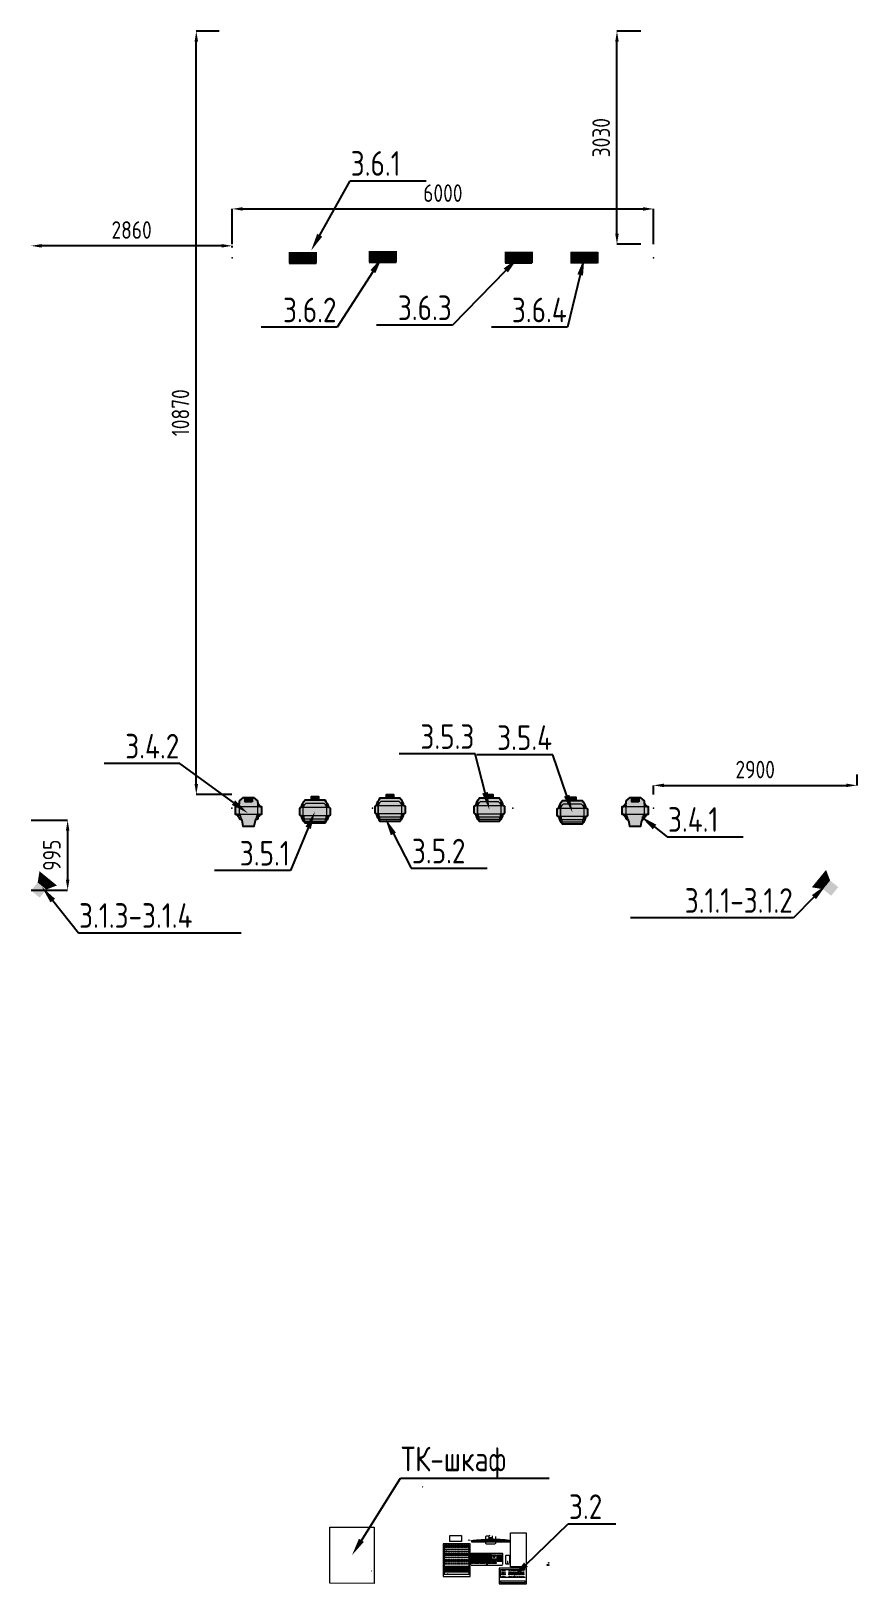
# Model space of a CAD drawing. Header units: millimetres. Extents: x 0 to 9491604, y -172998 to 295086.
# Drawn here: x 405721 to 417481, y 272986 to 295086 of the extents above; entities that cross this region are included whole.
import ezdxf
from ezdxf import colors
from ezdxf.entities.mleader import LeaderData, LeaderLine
from ezdxf.math import Vec2, Vec3

# ---------------------------------------------------------------- set-up
doc = ezdxf.new("R2010")
doc.units = ezdxf.units.MM
for name, color, linetype, lineweight in [('ACME NEOZONE RING', 7, 'Continuous', 5), ('Lighting-Moving Light', 7, 'Continuous', 5), ('None', 7, 'Continuous', 5), ('Rigging-Truss-Insert Points', 7, 'Continuous', 5), ('TRUSS LIGHT', 7, 'Continuous', 5)]:
    doc.layers.add(name, color=color, linetype=linetype, lineweight=lineweight)
doc.layers.add('EI_DIMS_DETAIL', color=7, linetype='Continuous')
doc.layers.add('Lighting-Input-2D', color=1, linetype='Continuous', lineweight=25, true_color=0xff0000)
doc.layers.add('ТХ_ОБЩЕЕ', color=7, linetype='Continuous', lineweight=0, true_color=0x7b7b7b)
doc.styles.get("Standard").update_dxf_attribs({"font": 'GOST.TTF'})
doc.dimstyles.get("Standard").update_dxf_attribs({"dimtxt": 250, "dimasz": 150, "dimexe": 0.18, "dimexo": 0.0625, "dimgap": 100, "dimtad": 1, "dimdec": 0, "dimrnd": 5, "dimzin": 0, "dimdsep": 46, "dimtxsty": 'Standard', "dimcen": 0.09, "dimadec": 0, "dimazin": 0, "dimtfac": 1, "dimtdec": 0, "dimtofl": 0, "dimtmove": 0, "dimatfit": 3, "dimfxl": 1, "dimtolj": 1, "dimtzin": 0, "dimarcsym": 0})
pattern_1 = [(140.71946176, (1131458.6195, 288918.732), (-2.906185126, -3.553126075), [3.33838121, -1.251892954]), (230.71946176, (1131458.6195, 288918.732), (3.553126075, -2.906185126), [3.33838121, -1.251892954])]
pattern_2 = [(50.71946176, (411860.243, -431491.118), (-3.553126075, 2.906185126), [3.33838121, -1.251892954]), (140.71946176, (411860.243, -431491.118), (-2.906185126, -3.553126075), [3.33838121, -1.251892954])]

msp = doc.modelspace()

# ---------------------------------------------------------------- blocks, each defined once
blk = doc.blocks.new('table oborud')
at = {"lineweight": 9}
blk.add_lwpolyline([(743775, 690012), (743858, 690012), (743858, 689846), (743775, 689846)], close=True, dxfattribs=at)
at = {"lineweight": 9, "elevation": 0}
blk.add_lwpolyline([(743413, 689148), (743899, 689148), (743899, 688925), (743413, 688925)], close=True, dxfattribs=at)
at = {"layer": 'ТХ_ОБЩЕЕ'}
for points in [[(743358, 691127), (743355, 691121)], [(744549, 690398), (744551, 690400)], [(744558, 690400), (744558, 690398)], [(743701, 690093), (743308, 690093)], [(743308, 690093), (743308, 689739)], [(743318, 690047), (743315, 690041)], [(743373, 690083), (743333, 690083)], [(743373, 690067), (743333, 690067)], [(743373, 690050), (743333, 690050)], [(743373, 690033), (743333, 690033)], [(743373, 690016), (743333, 690016)], [(743373, 689999), (743333, 689999)], [(743389, 690088), (743373, 690088)], [(743373, 690088), (743373, 690079)], [(743373, 690079), (743389, 690079)], [(743389, 690071), (743373, 690071)], [(743373, 690071), (743373, 690062)], [(743373, 690062), (743389, 690062)], [(743389, 690054), (743373, 690054)], [(743373, 690054), (743373, 690045)], [(743373, 690045), (743389, 690045)], [(743389, 690037), (743373, 690037)], [(743373, 690037), (743373, 690028)], [(743373, 690028), (743389, 690028)], [(743389, 690021), (743373, 690021)], [(743373, 690021), (743373, 690012)], [(743373, 690012), (743389, 690012)], [(743389, 690004), (743373, 690004)], [(743373, 690004), (743373, 689995)], [(743373, 689995), (743389, 689995)], [(743389, 690079), (743389, 690088)], [(743429, 690083), (743389, 690083)], [(743389, 690062), (743389, 690071)], [(743429, 690067), (743389, 690067)], [(743389, 690045), (743389, 690054)], [(743429, 690050), (743389, 690050)], [(743389, 690028), (743389, 690037)], [(743429, 690033), (743389, 690033)], [(743389, 690012), (743389, 690021)], [(743429, 690016), (743389, 690016)], [(743389, 689995), (743389, 690004)], [(743429, 689999), (743389, 689999)], [(743501, 689739), (743501, 690093)], [(743588, 689739), (743588, 690093)], [(743642, 690053), (743644, 690056)], [(743652, 690056), (743652, 690054)], [(743701, 689739), (743701, 690093)], [(743735, 690048), (743745, 690056)], [(743373, 689983), (743333, 689983)], [(743373, 689966), (743333, 689966)], [(743373, 689949), (743333, 689949)], [(743373, 689932), (743333, 689932)], [(743373, 689915), (743333, 689915)], [(743373, 689898), (743333, 689898)], [(743373, 689882), (743333, 689882)], [(743373, 689865), (743333, 689865)], [(743373, 689848), (743333, 689848)], [(743373, 689831), (743333, 689831)], [(743373, 689814), (743333, 689814)], [(743373, 689798), (743333, 689798)], [(743373, 689781), (743333, 689781)], [(743389, 689987), (743373, 689987)], [(743373, 689987), (743373, 689978)], [(743373, 689978), (743389, 689978)], [(743389, 689970), (743373, 689970)], [(743373, 689970), (743373, 689961)], [(743373, 689961), (743389, 689961)], [(743389, 689953), (743373, 689953)], [(743373, 689953), (743373, 689944)], [(743373, 689944), (743389, 689944)], [(743389, 689937), (743373, 689937)], [(743373, 689937), (743373, 689928)], [(743373, 689928), (743389, 689928)], [(743389, 689920), (743373, 689920)], [(743373, 689920), (743373, 689911)], [(743373, 689911), (743389, 689911)], [(743389, 689903), (743373, 689903)], [(743373, 689903), (743373, 689894)], [(743373, 689894), (743389, 689894)], [(743389, 689886), (743373, 689886)], [(743373, 689886), (743373, 689877)], [(743373, 689877), (743389, 689877)], [(743389, 689869), (743373, 689869)], [(743373, 689869), (743373, 689860)], [(743373, 689860), (743389, 689860)], [(743389, 689852), (743373, 689852)], [(743373, 689852), (743373, 689843)], [(743373, 689843), (743389, 689843)], [(743389, 689836), (743373, 689836)], [(743373, 689836), (743373, 689827)], [(743373, 689827), (743389, 689827)], [(743389, 689819), (743373, 689819)], [(743373, 689819), (743373, 689810)], [(743373, 689810), (743389, 689810)], [(743389, 689802), (743373, 689802)], [(743373, 689802), (743373, 689793)], [(743373, 689793), (743389, 689793)], [(743389, 689785), (743373, 689785)], [(743373, 689785), (743373, 689776)], [(743373, 689776), (743389, 689776)], [(743389, 689978), (743389, 689987)], [(743429, 689983), (743389, 689983)], [(743389, 689961), (743389, 689970)], [(743429, 689966), (743389, 689966)], [(743389, 689944), (743389, 689953)], [(743429, 689949), (743389, 689949)], [(743389, 689928), (743389, 689937)], [(743429, 689932), (743389, 689932)], [(743389, 689911), (743389, 689920)], [(743429, 689915), (743389, 689915)], [(743389, 689894), (743389, 689903)], [(743429, 689898), (743389, 689898)], [(743389, 689877), (743389, 689886)], [(743429, 689882), (743389, 689882)], [(743389, 689860), (743389, 689869)], [(743429, 689865), (743389, 689865)], [(743389, 689843), (743389, 689852)], [(743429, 689848), (743389, 689848)], [(743389, 689827), (743389, 689836)], [(743429, 689831), (743389, 689831)], [(743389, 689810), (743389, 689819)], [(743429, 689814), (743389, 689814)], [(743389, 689793), (743389, 689802)], [(743429, 689798), (743389, 689798)], [(743389, 689776), (743389, 689785)], [(743429, 689781), (743389, 689781)], [(743308, 689739), (743701, 689739)], [(743373, 689764), (743333, 689764)], [(743373, 689747), (743333, 689747)], [(743389, 689768), (743373, 689768)], [(743373, 689768), (743373, 689759)], [(743373, 689759), (743389, 689759)], [(743389, 689752), (743373, 689752)], [(743373, 689752), (743373, 689743)], [(743373, 689743), (743389, 689743)], [(743389, 689759), (743389, 689768)], [(743429, 689764), (743389, 689764)], [(743389, 689743), (743389, 689752)], [(743429, 689747), (743389, 689747)], [(743438, 689708), (743438, 689265)], [(743594, 689717), (743447, 689717)], [(743460, 689688), (743460, 689704)], [(743462, 689687), (743460, 689688)], [(743460, 689667), (743462, 689669)], [(743460, 689652), (743460, 689667)], [(743462, 689650), (743460, 689652)], [(743460, 689648), (743462, 689649)], [(743460, 689633), (743460, 689648)], [(743462, 689631), (743460, 689633)], [(743460, 689629), (743462, 689630)], [(743460, 689614), (743460, 689629)], [(743462, 689612), (743460, 689614)], [(743460, 689610), (743462, 689611)], [(743460, 689595), (743460, 689610)], [(743462, 689593), (743460, 689595)], [(743460, 689582), (743462, 689583)], [(743460, 689566), (743460, 689581)], [(743462, 689565), (743460, 689566)], [(743460, 689563), (743462, 689564)], [(743460, 689547), (743460, 689563)], [(743462, 689688), (743462, 689704)], [(743478, 689688), (743462, 689688)], [(743462, 689688), (743462, 689688)], [(743477, 689687), (743462, 689687)], [(743462, 689668), (743477, 689668)], [(743462, 689652), (743462, 689667)], [(743462, 689667), (743462, 689667)], [(743462, 689667), (743478, 689667)], [(743478, 689652), (743462, 689652)], [(743462, 689652), (743462, 689652)], [(743477, 689650), (743462, 689650)], [(743462, 689649), (743477, 689649)], [(743462, 689633), (743462, 689648)], [(743462, 689648), (743462, 689648)], [(743462, 689648), (743478, 689648)], [(743478, 689632), (743462, 689632)], [(743462, 689632), (743462, 689632)], [(743477, 689631), (743462, 689631)], [(743462, 689630), (743477, 689630)], [(743462, 689614), (743462, 689629)], [(743462, 689629), (743462, 689629)], [(743462, 689629), (743478, 689629)], [(743478, 689613), (743462, 689613)], [(743462, 689613), (743462, 689613)], [(743477, 689612), (743462, 689612)], [(743462, 689611), (743477, 689611)], [(743462, 689594), (743462, 689610)], [(743462, 689610), (743462, 689610)], [(743462, 689610), (743478, 689610)], [(743478, 689594), (743462, 689594)], [(743462, 689594), (743462, 689594)], [(743477, 689593), (743462, 689593)], [(743462, 689583), (743477, 689583)], [(743462, 689566), (743462, 689582)], [(743462, 689582), (743462, 689582)], [(743462, 689582), (743478, 689582)], [(743478, 689566), (743462, 689566)], [(743462, 689566), (743462, 689566)], [(743477, 689565), (743462, 689565)], [(743462, 689564), (743477, 689564)], [(743462, 689547), (743462, 689563)], [(743462, 689563), (743462, 689563)], [(743462, 689563), (743478, 689563)], [(743479, 689688), (743477, 689687)], [(743477, 689668), (743479, 689667)], [(743479, 689652), (743477, 689650)], [(743477, 689649), (743479, 689648)], [(743479, 689633), (743477, 689631)], [(743477, 689630), (743479, 689629)], [(743479, 689614), (743477, 689612)], [(743477, 689611), (743479, 689610)], [(743479, 689595), (743477, 689593)], [(743477, 689583), (743479, 689582)], [(743479, 689566), (743477, 689565)], [(743477, 689564), (743479, 689563)], [(743478, 689704), (743478, 689688)], [(743478, 689688), (743478, 689688)], [(743478, 689667), (743478, 689667)], [(743478, 689667), (743478, 689652)], [(743478, 689652), (743478, 689652)], [(743478, 689648), (743478, 689648)], [(743478, 689648), (743478, 689633)], [(743478, 689633), (743478, 689633)], [(743478, 689629), (743478, 689629)], [(743478, 689629), (743478, 689613)], [(743478, 689614), (743478, 689614)], [(743478, 689610), (743478, 689610)], [(743478, 689610), (743478, 689594)], [(743478, 689594), (743478, 689594)], [(743478, 689582), (743478, 689582)], [(743478, 689582), (743478, 689566)], [(743478, 689566), (743478, 689566)], [(743478, 689563), (743478, 689563)], [(743478, 689563), (743478, 689547)], [(743479, 689704), (743479, 689688)], [(743479, 689667), (743479, 689652)], [(743479, 689648), (743479, 689633)], [(743479, 689629), (743479, 689613)], [(743479, 689610), (743479, 689595)], [(743479, 689582), (743479, 689566)], [(743479, 689563), (743479, 689547)], [(743491, 689704), (743492, 689705)], [(743491, 689689), (743491, 689704)], [(743492, 689688), (743491, 689689)], [(743491, 689685), (743492, 689686)], [(743491, 689670), (743491, 689685)], [(743492, 689669), (743491, 689670)], [(743491, 689666), (743492, 689667)], [(743491, 689651), (743491, 689666)], [(743492, 689650), (743491, 689651)], [(743491, 689646), (743492, 689648)], [(743491, 689632), (743491, 689646)], [(743492, 689630), (743491, 689632)], [(743491, 689627), (743492, 689628)], [(743491, 689612), (743491, 689627)], [(743492, 689611), (743491, 689613)], [(743491, 689608), (743492, 689609)], [(743491, 689593), (743491, 689608)], [(743492, 689592), (743491, 689593)], [(743491, 689589), (743492, 689590)], [(743491, 689574), (743491, 689589)], [(743492, 689573), (743491, 689574)], [(743491, 689570), (743492, 689571)], [(743491, 689555), (743491, 689570)], [(743492, 689554), (743491, 689555)], [(743491, 689551), (743492, 689552)], [(743491, 689536), (743491, 689551)], [(743492, 689705), (743508, 689705)], [(743492, 689704), (743508, 689704)], [(743492, 689689), (743492, 689704)], [(743492, 689704), (743492, 689704)], [(743508, 689689), (743492, 689689)], [(743492, 689689), (743492, 689689)], [(743508, 689688), (743492, 689688)], [(743492, 689686), (743508, 689686)], [(743492, 689685), (743508, 689685)], [(743492, 689670), (743492, 689685)], [(743492, 689685), (743492, 689685)], [(743508, 689670), (743492, 689670)], [(743492, 689670), (743492, 689670)], [(743508, 689669), (743492, 689669)], [(743492, 689667), (743508, 689667)], [(743492, 689666), (743508, 689666)], [(743492, 689651), (743492, 689666)], [(743492, 689666), (743492, 689666)], [(743508, 689651), (743492, 689651)], [(743492, 689651), (743492, 689651)], [(743508, 689650), (743492, 689650)], [(743492, 689648), (743508, 689648)], [(743492, 689647), (743508, 689647)], [(743492, 689646), (743492, 689647)], [(743492, 689632), (743492, 689646)], [(743492, 689631), (743492, 689632)], [(743508, 689631), (743492, 689631)], [(743508, 689630), (743492, 689630)], [(743492, 689628), (743508, 689628)], [(743492, 689627), (743492, 689628)], [(743492, 689627), (743508, 689627)], [(743492, 689612), (743492, 689627)], [(743492, 689612), (743492, 689613)], [(743508, 689612), (743492, 689612)], [(743508, 689611), (743492, 689611)], [(743492, 689609), (743508, 689609)], [(743492, 689608), (743508, 689608)], [(743492, 689593), (743492, 689608)], [(743492, 689608), (743492, 689608)], [(743508, 689593), (743492, 689593)], [(743492, 689593), (743492, 689593)], [(743508, 689592), (743492, 689592)], [(743492, 689590), (743508, 689590)], [(743492, 689589), (743508, 689589)], [(743492, 689574), (743492, 689589)], [(743492, 689589), (743492, 689589)], [(743508, 689574), (743492, 689574)], [(743492, 689574), (743492, 689574)], [(743508, 689573), (743492, 689573)], [(743492, 689571), (743508, 689571)], [(743492, 689570), (743508, 689570)], [(743492, 689555), (743492, 689570)], [(743492, 689570), (743492, 689570)], [(743508, 689555), (743492, 689555)], [(743492, 689555), (743492, 689555)], [(743508, 689554), (743492, 689554)], [(743492, 689552), (743508, 689552)], [(743492, 689551), (743508, 689551)], [(743492, 689536), (743492, 689551)], [(743492, 689551), (743492, 689551)], [(743508, 689705), (743509, 689704)], [(743508, 689704), (743508, 689704)], [(743508, 689704), (743508, 689689)], [(743509, 689689), (743508, 689688)], [(743508, 689689), (743508, 689689)], [(743508, 689686), (743509, 689685)], [(743508, 689685), (743508, 689685)], [(743508, 689685), (743508, 689670)], [(743509, 689670), (743508, 689669)], [(743508, 689670), (743508, 689670)], [(743508, 689667), (743509, 689666)], [(743508, 689666), (743508, 689666)], [(743508, 689666), (743508, 689651)], [(743509, 689651), (743508, 689650)], [(743508, 689651), (743508, 689651)], [(743508, 689648), (743509, 689646)], [(743508, 689647), (743508, 689646)], [(743508, 689646), (743508, 689632)], [(743509, 689632), (743508, 689630)], [(743508, 689632), (743508, 689631)], [(743508, 689628), (743509, 689627)], [(743508, 689627), (743508, 689627)], [(743508, 689627), (743508, 689613)], [(743509, 689612), (743508, 689611)], [(743508, 689612), (743508, 689612)], [(743508, 689609), (743509, 689608)], [(743508, 689608), (743508, 689608)], [(743508, 689608), (743508, 689593)], [(743509, 689593), (743508, 689592)], [(743508, 689593), (743508, 689593)], [(743508, 689590), (743509, 689589)], [(743508, 689589), (743508, 689589)], [(743508, 689589), (743508, 689574)], [(743509, 689574), (743508, 689573)], [(743508, 689574), (743508, 689574)], [(743508, 689571), (743509, 689570)], [(743508, 689570), (743508, 689570)], [(743508, 689570), (743508, 689555)], [(743509, 689555), (743508, 689554)], [(743508, 689555), (743508, 689555)], [(743508, 689552), (743509, 689551)], [(743508, 689551), (743508, 689551)], [(743508, 689551), (743508, 689536)], [(743509, 689704), (743509, 689689)], [(743509, 689685), (743509, 689670)], [(743509, 689666), (743509, 689651)], [(743509, 689646), (743509, 689632)], [(743509, 689627), (743509, 689612)], [(743509, 689608), (743509, 689593)], [(743509, 689589), (743509, 689574)], [(743509, 689570), (743509, 689555)], [(743509, 689551), (743509, 689536)], [(743510, 689704), (743511, 689705)], [(743510, 689681), (743510, 689704)], [(743511, 689680), (743510, 689681)], [(743510, 689676), (743511, 689678)], [(743510, 689662), (743510, 689676)], [(743511, 689660), (743510, 689662)], [(743510, 689657), (743511, 689659)], [(743510, 689642), (743510, 689657)], [(743511, 689641), (743510, 689643)], [(743510, 689638), (743511, 689639)], [(743510, 689623), (743510, 689638)], [(743511, 689622), (743510, 689623)], [(743510, 689619), (743511, 689620)], [(743510, 689604), (743510, 689619)], [(743511, 689603), (743510, 689604)], [(743510, 689600), (743511, 689601)], [(743510, 689585), (743510, 689600)], [(743511, 689584), (743510, 689585)], [(743510, 689581), (743511, 689582)], [(743510, 689566), (743510, 689581)], [(743511, 689565), (743510, 689566)], [(743510, 689561), (743511, 689563)], [(743510, 689547), (743510, 689561)], [(743511, 689705), (743527, 689705)], [(743511, 689704), (743527, 689704)], [(743511, 689681), (743511, 689704)], [(743511, 689704), (743511, 689704)], [(743527, 689681), (743511, 689681)], [(743511, 689681), (743511, 689681)], [(743527, 689680), (743511, 689680)], [(743511, 689678), (743527, 689678)], [(743511, 689677), (743527, 689677)], [(743511, 689676), (743511, 689677)], [(743511, 689662), (743511, 689676)], [(743511, 689661), (743511, 689662)], [(743527, 689661), (743511, 689661)], [(743527, 689660), (743511, 689660)], [(743511, 689658), (743527, 689658)], [(743511, 689657), (743511, 689658)], [(743511, 689657), (743527, 689657)], [(743511, 689642), (743511, 689657)], [(743511, 689642), (743511, 689643)], [(743527, 689642), (743511, 689642)], [(743527, 689641), (743511, 689641)], [(743511, 689639), (743527, 689639)], [(743511, 689638), (743527, 689638)], [(743511, 689623), (743511, 689638)], [(743511, 689638), (743511, 689638)], [(743527, 689623), (743511, 689623)], [(743511, 689623), (743511, 689623)], [(743527, 689622), (743511, 689622)], [(743511, 689620), (743527, 689620)], [(743511, 689619), (743527, 689619)], [(743511, 689604), (743511, 689619)], [(743511, 689619), (743511, 689619)], [(743527, 689604), (743511, 689604)], [(743511, 689604), (743511, 689604)], [(743527, 689603), (743511, 689603)], [(743511, 689601), (743527, 689601)], [(743511, 689600), (743527, 689600)], [(743511, 689585), (743511, 689600)], [(743511, 689600), (743511, 689600)], [(743527, 689585), (743511, 689585)], [(743511, 689585), (743511, 689585)], [(743527, 689584), (743511, 689584)], [(743511, 689582), (743527, 689582)], [(743511, 689581), (743527, 689581)], [(743511, 689566), (743511, 689581)], [(743511, 689581), (743511, 689581)], [(743527, 689566), (743511, 689566)], [(743511, 689566), (743511, 689566)], [(743527, 689565), (743511, 689565)], [(743511, 689563), (743527, 689563)], [(743511, 689562), (743527, 689562)], [(743511, 689561), (743511, 689562)], [(743511, 689547), (743511, 689561)], [(743527, 689705), (743528, 689704)], [(743527, 689704), (743527, 689704)], [(743527, 689704), (743527, 689681)], [(743528, 689681), (743527, 689680)], [(743527, 689681), (743527, 689681)], [(743527, 689678), (743528, 689676)], [(743527, 689677), (743527, 689676)], [(743527, 689676), (743527, 689662)], [(743528, 689662), (743527, 689660)], [(743527, 689662), (743527, 689661)], [(743527, 689658), (743528, 689657)], [(743527, 689657), (743527, 689657)], [(743527, 689657), (743527, 689643)], [(743528, 689642), (743527, 689641)], [(743527, 689642), (743527, 689642)], [(743527, 689639), (743528, 689638)], [(743527, 689638), (743527, 689638)], [(743527, 689638), (743527, 689623)], [(743528, 689623), (743527, 689622)], [(743527, 689623), (743527, 689623)], [(743527, 689620), (743528, 689619)], [(743527, 689619), (743527, 689619)], [(743527, 689619), (743527, 689604)], [(743528, 689604), (743527, 689603)], [(743527, 689604), (743527, 689604)], [(743527, 689601), (743528, 689600)], [(743527, 689600), (743527, 689600)], [(743527, 689600), (743527, 689585)], [(743528, 689585), (743527, 689584)], [(743527, 689585), (743527, 689585)], [(743527, 689582), (743528, 689581)], [(743527, 689581), (743527, 689581)], [(743527, 689581), (743527, 689566)], [(743528, 689566), (743527, 689565)], [(743527, 689566), (743527, 689566)], [(743527, 689563), (743528, 689561)], [(743527, 689562), (743527, 689561)], [(743527, 689561), (743527, 689547)], [(743528, 689704), (743528, 689681)], [(743528, 689676), (743528, 689662)], [(743528, 689657), (743528, 689643)], [(743528, 689638), (743528, 689623)], [(743528, 689619), (743528, 689604)], [(743528, 689600), (743528, 689585)], [(743528, 689581), (743528, 689566)], [(743528, 689561), (743528, 689547)], [(743529, 689704), (743530, 689705)], [(743529, 689675), (743529, 689704)], [(743530, 689674), (743529, 689675)], [(743529, 689671), (743530, 689672)], [(743529, 689656), (743529, 689671)], [(743530, 689655), (743529, 689656)], [(743529, 689652), (743530, 689653)], [(743529, 689637), (743529, 689651)], [(743530, 689636), (743529, 689637)], [(743529, 689632), (743530, 689634)], [(743529, 689618), (743529, 689632)], [(743530, 689616), (743529, 689618)], [(743529, 689613), (743530, 689614)], [(743529, 689598), (743529, 689613)], [(743530, 689597), (743529, 689598)], [(743529, 689594), (743530, 689595)], [(743529, 689579), (743529, 689594)], [(743530, 689578), (743529, 689579)], [(743529, 689575), (743530, 689576)], [(743529, 689560), (743529, 689575)], [(743530, 689559), (743529, 689560)], [(743529, 689556), (743530, 689557)], [(743529, 689541), (743529, 689556)], [(743530, 689705), (743546, 689705)], [(743530, 689704), (743546, 689704)], [(743530, 689681), (743530, 689704)], [(743530, 689704), (743531, 689704)], [(743546, 689681), (743530, 689681)], [(743530, 689681), (743530, 689681)], [(743530, 689672), (743546, 689672)], [(743530, 689671), (743546, 689671)], [(743530, 689656), (743530, 689671)], [(743530, 689671), (743530, 689671)], [(743546, 689656), (743530, 689656)], [(743530, 689656), (743530, 689656)], [(743530, 689653), (743546, 689653)], [(743530, 689652), (743546, 689652)], [(743530, 689652), (743530, 689652)], [(743530, 689637), (743530, 689651)], [(743546, 689637), (743530, 689637)], [(743530, 689637), (743530, 689637)], [(743530, 689634), (743546, 689634)], [(743530, 689633), (743546, 689633)], [(743530, 689632), (743530, 689633)], [(743530, 689618), (743530, 689632)], [(743530, 689617), (743530, 689618)], [(743546, 689617), (743530, 689617)], [(743530, 689614), (743546, 689614)], [(743530, 689613), (743546, 689613)], [(743530, 689598), (743530, 689613)], [(743530, 689613), (743530, 689613)], [(743546, 689598), (743530, 689598)], [(743530, 689598), (743530, 689598)], [(743530, 689595), (743546, 689595)], [(743530, 689594), (743546, 689594)], [(743530, 689579), (743530, 689594)], [(743530, 689594), (743530, 689594)], [(743546, 689579), (743530, 689579)], [(743530, 689579), (743530, 689579)], [(743530, 689576), (743546, 689576)], [(743530, 689575), (743546, 689575)], [(743530, 689560), (743530, 689575)], [(743530, 689575), (743530, 689575)], [(743546, 689560), (743530, 689560)], [(743530, 689560), (743530, 689560)], [(743530, 689557), (743546, 689557)], [(743530, 689556), (743546, 689556)], [(743530, 689541), (743530, 689556)], [(743530, 689556), (743530, 689556)], [(743546, 689674), (743531, 689674)], [(743546, 689655), (743531, 689655)], [(743546, 689636), (743531, 689636)], [(743546, 689616), (743531, 689616)], [(743546, 689597), (743531, 689597)], [(743546, 689578), (743531, 689578)], [(743546, 689559), (743531, 689559)], [(743546, 689705), (743548, 689704)], [(743546, 689704), (743547, 689704)], [(743546, 689704), (743546, 689681)], [(743546, 689681), (743546, 689681)], [(743547, 689675), (743546, 689674)], [(743546, 689672), (743548, 689671)], [(743546, 689671), (743547, 689671)], [(743547, 689656), (743546, 689655)], [(743547, 689656), (743546, 689656)], [(743546, 689653), (743548, 689651)], [(743546, 689652), (743547, 689651)], [(743547, 689637), (743546, 689635)], [(743547, 689637), (743546, 689636)], [(743546, 689634), (743548, 689632)], [(743546, 689633), (743547, 689632)], [(743547, 689618), (743546, 689616)], [(743547, 689618), (743546, 689617)], [(743546, 689614), (743548, 689613)], [(743546, 689613), (743547, 689613)], [(743547, 689598), (743546, 689597)], [(743547, 689598), (743546, 689598)], [(743546, 689595), (743548, 689594)], [(743546, 689594), (743547, 689594)], [(743547, 689579), (743546, 689578)], [(743547, 689579), (743546, 689579)], [(743546, 689576), (743548, 689575)], [(743546, 689575), (743547, 689575)], [(743547, 689560), (743546, 689559)], [(743547, 689560), (743546, 689560)], [(743546, 689557), (743548, 689556)], [(743546, 689556), (743547, 689556)], [(743547, 689704), (743547, 689675)], [(743547, 689671), (743547, 689656)], [(743547, 689671), (743547, 689656)], [(743547, 689652), (743547, 689637)], [(743547, 689652), (743547, 689637)], [(743547, 689632), (743547, 689618)], [(743547, 689632), (743547, 689618)], [(743547, 689613), (743547, 689598)], [(743547, 689613), (743547, 689598)], [(743547, 689594), (743547, 689579)], [(743547, 689594), (743547, 689579)], [(743547, 689575), (743547, 689560)], [(743547, 689575), (743547, 689560)], [(743547, 689556), (743547, 689541)], [(743547, 689556), (743547, 689541)], [(743548, 689704), (743550, 689705)], [(743548, 689686), (743548, 689704)], [(743550, 689685), (743548, 689686)], [(743548, 689682), (743550, 689683)], [(743548, 689667), (743548, 689682)], [(743550, 689666), (743548, 689667)], [(743548, 689663), (743550, 689664)], [(743548, 689648), (743548, 689663)], [(743550, 689647), (743548, 689648)], [(743548, 689644), (743550, 689645)], [(743548, 689629), (743548, 689644)], [(743550, 689628), (743548, 689629)], [(743548, 689624), (743550, 689626)], [(743548, 689610), (743548, 689624)], [(743550, 689608), (743548, 689610)], [(743548, 689605), (743550, 689606)], [(743548, 689590), (743548, 689605)], [(743550, 689589), (743548, 689590)], [(743548, 689586), (743550, 689587)], [(743548, 689571), (743548, 689586)], [(743550, 689570), (743548, 689571)], [(743548, 689567), (743550, 689568)], [(743548, 689552), (743548, 689567)], [(743550, 689551), (743548, 689552)], [(743548, 689548), (743550, 689549)], [(743549, 689667), (743549, 689682)], [(743549, 689682), (743550, 689682)], [(743550, 689667), (743549, 689667)], [(743549, 689648), (743549, 689663)], [(743549, 689663), (743550, 689663)], [(743550, 689648), (743549, 689648)], [(743549, 689644), (743550, 689644)], [(743549, 689629), (743549, 689643)], [(743550, 689629), (743549, 689629)], [(743549, 689624), (743550, 689625)], [(743549, 689610), (743549, 689624)], [(743550, 689609), (743549, 689610)], [(743549, 689590), (743549, 689605)], [(743549, 689605), (743550, 689605)], [(743550, 689590), (743549, 689590)], [(743549, 689571), (743549, 689586)], [(743549, 689586), (743550, 689586)], [(743550, 689571), (743549, 689571)], [(743549, 689552), (743549, 689567)], [(743549, 689567), (743550, 689567)], [(743550, 689552), (743549, 689552)], [(743549, 689548), (743550, 689548)], [(743550, 689705), (743565, 689705)], [(743550, 689686), (743550, 689704)], [(743550, 689704), (743550, 689704)], [(743550, 689704), (743566, 689704)], [(743566, 689686), (743550, 689686)], [(743550, 689686), (743550, 689686)], [(743566, 689685), (743550, 689685)], [(743550, 689683), (743565, 689683)], [(743550, 689682), (743566, 689682)], [(743566, 689667), (743550, 689667)], [(743566, 689666), (743550, 689666)], [(743550, 689664), (743565, 689664)], [(743550, 689663), (743566, 689663)], [(743566, 689648), (743550, 689648)], [(743566, 689647), (743550, 689647)], [(743550, 689645), (743565, 689645)], [(743550, 689644), (743566, 689644)], [(743566, 689629), (743550, 689629)], [(743566, 689628), (743550, 689628)], [(743550, 689626), (743565, 689626)], [(743550, 689625), (743566, 689625)], [(743566, 689609), (743550, 689609)], [(743566, 689608), (743550, 689608)], [(743550, 689606), (743565, 689606)], [(743550, 689605), (743566, 689605)], [(743566, 689590), (743550, 689590)], [(743566, 689589), (743550, 689589)], [(743550, 689587), (743565, 689587)], [(743550, 689586), (743566, 689586)], [(743566, 689571), (743550, 689571)], [(743566, 689570), (743550, 689570)], [(743550, 689568), (743565, 689568)], [(743550, 689567), (743566, 689567)], [(743566, 689552), (743550, 689552)], [(743566, 689551), (743550, 689551)], [(743550, 689549), (743565, 689549)], [(743550, 689548), (743566, 689548)], [(743567, 689686), (743565, 689685)], [(743567, 689667), (743565, 689666)], [(743566, 689667), (743565, 689667)], [(743567, 689648), (743565, 689647)], [(743566, 689648), (743565, 689648)], [(743567, 689629), (743565, 689628)], [(743566, 689629), (743565, 689628)], [(743567, 689610), (743565, 689608)], [(743566, 689610), (743565, 689609)], [(743567, 689590), (743565, 689589)], [(743566, 689590), (743565, 689590)], [(743567, 689571), (743565, 689570)], [(743566, 689571), (743565, 689571)], [(743567, 689552), (743565, 689551)], [(743566, 689552), (743565, 689552)], [(743566, 689705), (743567, 689704)], [(743566, 689704), (743566, 689704)], [(743566, 689704), (743566, 689686)], [(743566, 689686), (743566, 689686)], [(743566, 689683), (743567, 689682)], [(743566, 689682), (743566, 689682)], [(743566, 689682), (743566, 689667)], [(743566, 689664), (743567, 689663)], [(743566, 689663), (743566, 689663)], [(743566, 689663), (743566, 689648)], [(743566, 689645), (743567, 689643)], [(743566, 689644), (743566, 689643)], [(743566, 689644), (743566, 689629)], [(743566, 689626), (743567, 689624)], [(743566, 689625), (743566, 689624)], [(743566, 689624), (743566, 689610)], [(743566, 689606), (743567, 689605)], [(743566, 689605), (743566, 689605)], [(743566, 689605), (743566, 689590)], [(743566, 689587), (743567, 689586)], [(743566, 689586), (743566, 689586)], [(743566, 689586), (743566, 689571)], [(743566, 689568), (743567, 689567)], [(743566, 689567), (743566, 689567)], [(743566, 689567), (743566, 689552)], [(743566, 689549), (743567, 689548)], [(743566, 689548), (743566, 689548)], [(743567, 689704), (743567, 689686)], [(743567, 689682), (743567, 689667)], [(743567, 689663), (743567, 689648)], [(743567, 689644), (743567, 689629)], [(743567, 689624), (743567, 689610)], [(743567, 689605), (743567, 689590)], [(743567, 689586), (743567, 689571)], [(743567, 689567), (743567, 689552)], [(743569, 689704), (743570, 689705)], [(743569, 689681), (743569, 689704)], [(743570, 689680), (743569, 689681)], [(743569, 689676), (743570, 689678)], [(743569, 689659), (743569, 689676)], [(743570, 689657), (743569, 689659)], [(743569, 689654), (743570, 689656)], [(743569, 689637), (743569, 689654)], [(743570, 689635), (743569, 689637)], [(743569, 689632), (743570, 689634)], [(743569, 689523), (743569, 689632)], [(743570, 689705), (743586, 689705)], [(743570, 689704), (743570, 689704)], [(743570, 689704), (743586, 689704)], [(743570, 689681), (743570, 689704)], [(743586, 689681), (743570, 689681)], [(743570, 689681), (743570, 689681)], [(743586, 689680), (743570, 689680)], [(743570, 689678), (743586, 689678)], [(743570, 689659), (743570, 689676)], [(743570, 689676), (743570, 689676)], [(743570, 689676), (743586, 689676)], [(743586, 689659), (743570, 689659)], [(743570, 689659), (743570, 689659)], [(743586, 689657), (743570, 689657)], [(743570, 689655), (743586, 689655)], [(743570, 689637), (743570, 689654)], [(743570, 689654), (743570, 689654)], [(743570, 689654), (743586, 689654)], [(743586, 689637), (743570, 689637)], [(743570, 689637), (743570, 689637)], [(743586, 689635), (743570, 689635)], [(743570, 689633), (743586, 689633)], [(743570, 689523), (743570, 689632)], [(743570, 689632), (743570, 689632)], [(743570, 689632), (743586, 689632)], [(743586, 689705), (743587, 689704)], [(743586, 689704), (743586, 689681)], [(743587, 689681), (743586, 689679)], [(743586, 689678), (743587, 689676)], [(743586, 689676), (743586, 689676)], [(743586, 689676), (743586, 689659)], [(743587, 689659), (743586, 689657)], [(743586, 689659), (743586, 689659)], [(743586, 689655), (743587, 689654)], [(743586, 689654), (743586, 689654)], [(743586, 689654), (743586, 689637)], [(743587, 689637), (743586, 689635)], [(743586, 689637), (743586, 689637)], [(743586, 689633), (743587, 689632)], [(743586, 689632), (743586, 689632)], [(743586, 689632), (743586, 689523)], [(743587, 689704), (743587, 689681)], [(743587, 689676), (743587, 689659)], [(743587, 689654), (743587, 689637)], [(743587, 689632), (743587, 689523)], [(743600, 689714), (743594, 689717)], [(743603, 689708), (743600, 689714)], [(743603, 689265), (743603, 689708)], [(743767, 689431), (743767, 689701)], [(743777, 689704), (743769, 689704), (743769, 689431)], [(743777, 689431), (743777, 689702), (743782, 689702)], [(743782, 689431), (743782, 689702), (743786, 689694)], [(743786, 689724), (743793, 689750)], [(743786, 689694), (743793, 689668)], [(743792, 689617), (743790, 689681)], [(743792, 689533), (743792, 689617)], [(743793, 689668), (743797, 689632)], [(743797, 689632), (743800, 689566)], [(743800, 689566), (743801, 689501)], [(743462, 689546), (743460, 689547)], [(743460, 689544), (743462, 689545)], [(743460, 689528), (743460, 689544)], [(743462, 689527), (743460, 689528)], [(743460, 689525), (743462, 689526)], [(743460, 689509), (743460, 689525)], [(743462, 689508), (743460, 689509)], [(743460, 689495), (743462, 689497)], [(743460, 689480), (743460, 689495)], [(743462, 689479), (743460, 689480)], [(743460, 689476), (743462, 689478)], [(743460, 689461), (743460, 689476)], [(743462, 689459), (743460, 689461)], [(743460, 689457), (743462, 689459)], [(743460, 689442), (743460, 689457)], [(743462, 689440), (743460, 689442)], [(743460, 689438), (743462, 689440)], [(743460, 689423), (743460, 689438)], [(743462, 689421), (743460, 689423)], [(743460, 689409), (743462, 689411)], [(743460, 689394), (743460, 689410)], [(743462, 689393), (743460, 689394)], [(743460, 689390), (743462, 689392)], [(743460, 689375), (743460, 689390)], [(743462, 689374), (743460, 689375)], [(743460, 689371), (743462, 689373)], [(743460, 689356), (743460, 689371)], [(743462, 689355), (743460, 689356)], [(743478, 689547), (743462, 689547)], [(743462, 689547), (743462, 689547)], [(743477, 689546), (743462, 689546)], [(743462, 689545), (743477, 689545)], [(743462, 689528), (743462, 689544)], [(743462, 689544), (743462, 689544)], [(743462, 689544), (743478, 689544)], [(743478, 689528), (743462, 689528)], [(743462, 689528), (743462, 689528)], [(743477, 689527), (743462, 689527)], [(743462, 689526), (743477, 689526)], [(743462, 689509), (743462, 689525)], [(743462, 689525), (743462, 689525)], [(743462, 689525), (743478, 689525)], [(743478, 689509), (743462, 689509)], [(743462, 689509), (743462, 689509)], [(743477, 689508), (743462, 689508)], [(743462, 689497), (743477, 689497)], [(743462, 689480), (743462, 689495)], [(743462, 689495), (743462, 689495)], [(743462, 689495), (743478, 689495)], [(743478, 689480), (743462, 689480)], [(743462, 689480), (743462, 689480)], [(743477, 689479), (743462, 689479)], [(743462, 689478), (743477, 689478)], [(743462, 689461), (743462, 689476)], [(743462, 689476), (743462, 689476)], [(743462, 689476), (743478, 689476)], [(743478, 689461), (743462, 689461)], [(743462, 689461), (743462, 689461)], [(743477, 689459), (743462, 689459)], [(743462, 689458), (743477, 689458)], [(743462, 689442), (743462, 689457)], [(743462, 689457), (743462, 689457)], [(743462, 689457), (743478, 689457)], [(743478, 689442), (743462, 689442)], [(743462, 689442), (743462, 689442)], [(743477, 689440), (743462, 689440)], [(743462, 689439), (743477, 689439)], [(743462, 689423), (743462, 689438)], [(743462, 689438), (743462, 689438)], [(743462, 689438), (743478, 689438)], [(743478, 689423), (743462, 689423)], [(743462, 689423), (743462, 689423)], [(743477, 689421), (743462, 689421)], [(743462, 689411), (743477, 689411)], [(743462, 689410), (743478, 689410)], [(743462, 689394), (743462, 689409)], [(743462, 689409), (743462, 689409)], [(743478, 689394), (743462, 689394)], [(743462, 689394), (743462, 689394)], [(743477, 689393), (743462, 689393)], [(743462, 689392), (743477, 689392)], [(743462, 689375), (743462, 689390)], [(743462, 689390), (743462, 689390)], [(743462, 689390), (743478, 689390)], [(743478, 689375), (743462, 689375)], [(743462, 689375), (743462, 689375)], [(743477, 689374), (743462, 689374)], [(743462, 689373), (743477, 689373)], [(743462, 689356), (743462, 689371)], [(743462, 689371), (743462, 689371)], [(743462, 689371), (743478, 689371)], [(743478, 689356), (743462, 689356)], [(743462, 689356), (743462, 689356)], [(743477, 689355), (743462, 689355)], [(743479, 689547), (743477, 689546)], [(743477, 689545), (743479, 689543)], [(743479, 689528), (743477, 689527)], [(743477, 689526), (743479, 689524)], [(743479, 689509), (743477, 689508)], [(743477, 689497), (743479, 689495)], [(743479, 689480), (743477, 689478)], [(743477, 689478), (743479, 689476)], [(743479, 689461), (743477, 689459)], [(743477, 689458), (743479, 689457)], [(743479, 689442), (743477, 689440)], [(743477, 689439), (743479, 689438)], [(743479, 689423), (743477, 689421)], [(743477, 689411), (743479, 689409)], [(743479, 689394), (743477, 689393)], [(743477, 689392), (743479, 689390)], [(743479, 689375), (743477, 689373)], [(743477, 689373), (743479, 689371)], [(743479, 689356), (743477, 689354)], [(743478, 689547), (743478, 689547)], [(743478, 689544), (743478, 689544)], [(743478, 689544), (743478, 689528)], [(743478, 689528), (743478, 689528)], [(743478, 689525), (743478, 689525)], [(743478, 689525), (743478, 689509)], [(743478, 689509), (743478, 689509)], [(743478, 689495), (743478, 689495)], [(743478, 689495), (743478, 689480)], [(743478, 689480), (743478, 689480)], [(743478, 689476), (743478, 689476)], [(743478, 689476), (743478, 689461)], [(743478, 689461), (743478, 689461)], [(743478, 689457), (743478, 689457)], [(743478, 689457), (743478, 689442)], [(743478, 689442), (743478, 689442)], [(743478, 689438), (743478, 689438)], [(743478, 689438), (743478, 689423)], [(743478, 689423), (743478, 689423)], [(743478, 689410), (743478, 689410)], [(743478, 689409), (743478, 689394)], [(743478, 689394), (743478, 689394)], [(743478, 689390), (743478, 689390)], [(743478, 689390), (743478, 689375)], [(743478, 689375), (743478, 689375)], [(743478, 689371), (743478, 689371)], [(743478, 689371), (743478, 689356)], [(743478, 689356), (743478, 689356)], [(743479, 689544), (743479, 689528)], [(743479, 689525), (743479, 689509)], [(743479, 689495), (743479, 689480)], [(743479, 689476), (743479, 689461)], [(743479, 689457), (743479, 689442)], [(743479, 689438), (743479, 689423)], [(743479, 689409), (743479, 689394)], [(743479, 689390), (743479, 689375)], [(743479, 689371), (743479, 689356)], [(743492, 689535), (743491, 689536)], [(743491, 689531), (743492, 689533)], [(743491, 689517), (743491, 689531)], [(743492, 689515), (743491, 689517)], [(743491, 689512), (743492, 689513)], [(743491, 689497), (743491, 689512)], [(743492, 689496), (743491, 689498)], [(743491, 689493), (743492, 689494)], [(743491, 689478), (743491, 689493)], [(743492, 689477), (743491, 689478)], [(743491, 689474), (743492, 689475)], [(743491, 689459), (743491, 689474)], [(743492, 689458), (743491, 689459)], [(743491, 689455), (743492, 689456)], [(743491, 689423), (743491, 689455)], [(743492, 689421), (743491, 689423)], [(743491, 689409), (743492, 689411)], [(743491, 689394), (743491, 689410)], [(743492, 689393), (743491, 689394)], [(743491, 689390), (743492, 689392)], [(743491, 689375), (743491, 689390)], [(743492, 689374), (743491, 689375)], [(743491, 689371), (743492, 689373)], [(743491, 689356), (743491, 689371)], [(743492, 689355), (743491, 689356)], [(743491, 689338), (743492, 689339)], [(743491, 689324), (743491, 689338)], [(743508, 689536), (743492, 689536)], [(743492, 689536), (743492, 689536)], [(743508, 689535), (743492, 689535)], [(743492, 689533), (743508, 689533)], [(743492, 689532), (743508, 689532)], [(743492, 689531), (743492, 689532)], [(743492, 689517), (743492, 689531)], [(743492, 689516), (743492, 689517)], [(743508, 689516), (743492, 689516)], [(743508, 689515), (743492, 689515)], [(743492, 689513), (743508, 689513)], [(743492, 689512), (743492, 689513)], [(743492, 689512), (743508, 689512)], [(743492, 689497), (743492, 689512)], [(743492, 689497), (743492, 689498)], [(743508, 689497), (743492, 689497)], [(743508, 689496), (743492, 689496)], [(743492, 689494), (743508, 689494)], [(743492, 689493), (743508, 689493)], [(743492, 689478), (743492, 689493)], [(743492, 689493), (743492, 689493)], [(743508, 689478), (743492, 689478)], [(743492, 689478), (743492, 689478)], [(743508, 689477), (743492, 689477)], [(743492, 689475), (743508, 689475)], [(743492, 689474), (743508, 689474)], [(743492, 689459), (743492, 689474)], [(743492, 689474), (743492, 689474)], [(743508, 689459), (743492, 689459)], [(743492, 689459), (743492, 689459)], [(743508, 689458), (743492, 689458)], [(743492, 689456), (743508, 689456)], [(743492, 689455), (743508, 689455)], [(743492, 689423), (743492, 689455)], [(743492, 689455), (743492, 689455)], [(743508, 689423), (743492, 689423)], [(743492, 689423), (743492, 689423)], [(743508, 689421), (743492, 689421)], [(743492, 689411), (743508, 689411)], [(743492, 689410), (743508, 689410)], [(743492, 689394), (743492, 689409)], [(743492, 689409), (743492, 689409)], [(743508, 689394), (743492, 689394)], [(743492, 689394), (743492, 689394)], [(743508, 689393), (743492, 689393)], [(743492, 689392), (743508, 689392)], [(743492, 689375), (743492, 689390)], [(743492, 689390), (743492, 689390)], [(743492, 689390), (743508, 689390)], [(743508, 689375), (743492, 689375)], [(743492, 689375), (743492, 689375)], [(743508, 689374), (743492, 689374)], [(743492, 689373), (743508, 689373)], [(743492, 689356), (743492, 689371)], [(743492, 689371), (743492, 689371)], [(743492, 689371), (743508, 689371)], [(743508, 689356), (743492, 689356)], [(743492, 689356), (743492, 689356)], [(743508, 689355), (743492, 689355)], [(743492, 689339), (743508, 689339)], [(743492, 689338), (743492, 689338)], [(743492, 689338), (743508, 689338)], [(743492, 689324), (743492, 689338)], [(743509, 689536), (743508, 689535)], [(743508, 689536), (743508, 689536)], [(743508, 689533), (743509, 689531)], [(743508, 689532), (743508, 689531)], [(743508, 689531), (743508, 689517)], [(743509, 689517), (743508, 689515)], [(743508, 689517), (743508, 689516)], [(743508, 689513), (743509, 689512)], [(743508, 689512), (743508, 689512)], [(743508, 689512), (743508, 689498)], [(743509, 689497), (743508, 689496)], [(743508, 689497), (743508, 689497)], [(743508, 689494), (743509, 689493)], [(743508, 689493), (743508, 689493)], [(743508, 689493), (743508, 689478)], [(743509, 689478), (743508, 689477)], [(743508, 689478), (743508, 689478)], [(743508, 689475), (743509, 689474)], [(743508, 689474), (743508, 689474)], [(743508, 689474), (743508, 689459)], [(743509, 689459), (743508, 689458)], [(743508, 689459), (743508, 689459)], [(743508, 689456), (743509, 689455)], [(743508, 689455), (743508, 689455)], [(743508, 689455), (743508, 689423)], [(743509, 689423), (743508, 689421)], [(743508, 689423), (743508, 689423)], [(743508, 689411), (743509, 689409)], [(743508, 689410), (743508, 689410)], [(743508, 689409), (743508, 689394)], [(743509, 689394), (743508, 689393)], [(743508, 689394), (743508, 689394)], [(743508, 689392), (743509, 689390)], [(743508, 689390), (743508, 689390)], [(743508, 689390), (743508, 689375)], [(743509, 689375), (743508, 689373)], [(743508, 689375), (743508, 689375)], [(743508, 689373), (743509, 689371)], [(743508, 689371), (743508, 689371)], [(743508, 689371), (743508, 689356)], [(743509, 689356), (743508, 689354)], [(743508, 689356), (743508, 689356)], [(743508, 689339), (743509, 689338)], [(743508, 689338), (743508, 689338)], [(743508, 689338), (743508, 689325)], [(743509, 689531), (743509, 689517)], [(743509, 689512), (743509, 689497)], [(743509, 689493), (743509, 689478)], [(743509, 689474), (743509, 689459)], [(743509, 689455), (743509, 689422)], [(743509, 689409), (743509, 689394)], [(743509, 689390), (743509, 689375)], [(743509, 689371), (743509, 689356)], [(743509, 689338), (743509, 689324)], [(743511, 689545), (743510, 689547)], [(743510, 689542), (743511, 689544)], [(743510, 689527), (743510, 689542)], [(743511, 689526), (743510, 689528)], [(743510, 689523), (743511, 689524)], [(743510, 689508), (743510, 689523)], [(743511, 689507), (743510, 689508)], [(743510, 689504), (743511, 689505)], [(743510, 689489), (743510, 689504)], [(743511, 689488), (743510, 689489)], [(743510, 689485), (743511, 689486)], [(743510, 689470), (743510, 689485)], [(743511, 689469), (743510, 689470)], [(743510, 689466), (743511, 689467)], [(743510, 689451), (743510, 689466)], [(743511, 689450), (743510, 689451)], [(743510, 689446), (743511, 689448)], [(743510, 689423), (743510, 689446)], [(743511, 689421), (743510, 689423)], [(743510, 689409), (743511, 689411)], [(743510, 689394), (743510, 689410)], [(743511, 689393), (743510, 689394)], [(743510, 689390), (743511, 689392)], [(743510, 689375), (743510, 689390)], [(743511, 689374), (743510, 689375)], [(743510, 689371), (743511, 689373)], [(743510, 689356), (743510, 689371)], [(743511, 689355), (743510, 689356)], [(743510, 689338), (743511, 689339)], [(743510, 689324), (743510, 689338)], [(743511, 689546), (743511, 689547)], [(743527, 689546), (743511, 689546)], [(743527, 689545), (743511, 689545)], [(743511, 689543), (743527, 689543)], [(743511, 689542), (743511, 689543)], [(743511, 689542), (743527, 689542)], [(743511, 689527), (743511, 689542)], [(743511, 689527), (743511, 689528)], [(743527, 689527), (743511, 689527)], [(743527, 689526), (743511, 689526)], [(743511, 689524), (743527, 689524)], [(743511, 689523), (743527, 689523)], [(743511, 689508), (743511, 689523)], [(743511, 689523), (743511, 689523)], [(743527, 689508), (743511, 689508)], [(743511, 689508), (743511, 689508)], [(743527, 689507), (743511, 689507)], [(743511, 689505), (743527, 689505)], [(743511, 689504), (743527, 689504)], [(743511, 689489), (743511, 689504)], [(743511, 689504), (743511, 689504)], [(743527, 689489), (743511, 689489)], [(743511, 689489), (743511, 689489)], [(743527, 689488), (743511, 689488)], [(743511, 689486), (743527, 689486)], [(743511, 689485), (743527, 689485)], [(743511, 689470), (743511, 689485)], [(743511, 689485), (743511, 689485)], [(743527, 689470), (743511, 689470)], [(743511, 689470), (743511, 689470)], [(743527, 689469), (743511, 689469)], [(743511, 689467), (743527, 689467)], [(743511, 689466), (743527, 689466)], [(743511, 689451), (743511, 689466)], [(743511, 689466), (743511, 689466)], [(743527, 689451), (743511, 689451)], [(743511, 689451), (743511, 689451)], [(743527, 689450), (743511, 689450)], [(743511, 689448), (743527, 689448)], [(743511, 689423), (743511, 689447)], [(743511, 689446), (743511, 689446)], [(743511, 689446), (743527, 689446)], [(743546, 689423), (743511, 689423)], [(743511, 689423), (743511, 689423)], [(743546, 689421), (743511, 689421)], [(743511, 689411), (743527, 689411)], [(743511, 689410), (743527, 689410)], [(743511, 689394), (743511, 689409)], [(743511, 689409), (743511, 689409)], [(743527, 689394), (743511, 689394)], [(743511, 689394), (743511, 689394)], [(743527, 689393), (743511, 689393)], [(743511, 689392), (743527, 689392)], [(743511, 689375), (743511, 689390)], [(743511, 689390), (743511, 689390)], [(743511, 689390), (743527, 689390)], [(743527, 689375), (743511, 689375)], [(743511, 689375), (743511, 689375)], [(743527, 689374), (743511, 689374)], [(743511, 689373), (743527, 689373)], [(743511, 689356), (743511, 689371)], [(743511, 689371), (743511, 689371)], [(743511, 689371), (743527, 689371)], [(743527, 689356), (743511, 689356)], [(743511, 689356), (743511, 689356)], [(743527, 689355), (743511, 689355)], [(743511, 689339), (743527, 689339)], [(743511, 689338), (743511, 689338)], [(743511, 689338), (743527, 689338)], [(743511, 689324), (743511, 689338)], [(743528, 689547), (743527, 689545)], [(743527, 689547), (743527, 689546)], [(743527, 689543), (743528, 689542)], [(743527, 689542), (743527, 689542)], [(743527, 689542), (743527, 689528)], [(743528, 689527), (743527, 689526)], [(743527, 689527), (743527, 689527)], [(743527, 689524), (743528, 689523)], [(743527, 689523), (743527, 689523)], [(743527, 689523), (743527, 689508)], [(743528, 689508), (743527, 689507)], [(743527, 689508), (743527, 689508)], [(743527, 689505), (743528, 689504)], [(743527, 689504), (743527, 689504)], [(743527, 689504), (743527, 689489)], [(743528, 689489), (743527, 689488)], [(743527, 689489), (743527, 689489)], [(743527, 689486), (743528, 689485)], [(743527, 689485), (743527, 689485)], [(743527, 689485), (743527, 689470)], [(743528, 689470), (743527, 689469)], [(743527, 689470), (743527, 689470)], [(743527, 689467), (743528, 689466)], [(743527, 689466), (743527, 689466)], [(743527, 689466), (743527, 689451)], [(743528, 689451), (743527, 689450)], [(743527, 689451), (743527, 689451)], [(743527, 689448), (743528, 689446)], [(743527, 689446), (743527, 689446)], [(743527, 689446), (743527, 689443)], [(743527, 689443), (743529, 689441)], [(743527, 689411), (743528, 689409)], [(743527, 689410), (743527, 689410)], [(743527, 689409), (743527, 689394)], [(743528, 689394), (743527, 689393)], [(743527, 689394), (743527, 689394)], [(743527, 689392), (743528, 689390)], [(743527, 689390), (743527, 689390)], [(743527, 689390), (743527, 689375)], [(743528, 689375), (743527, 689373)], [(743527, 689375), (743527, 689375)], [(743527, 689373), (743528, 689371)], [(743527, 689371), (743527, 689371)], [(743527, 689371), (743527, 689356)], [(743528, 689356), (743527, 689354)], [(743527, 689356), (743527, 689356)], [(743527, 689339), (743528, 689338)], [(743527, 689338), (743527, 689338)], [(743527, 689338), (743527, 689325)], [(743528, 689542), (743528, 689528)], [(743528, 689523), (743528, 689508)], [(743528, 689504), (743528, 689489)], [(743528, 689485), (743528, 689470)], [(743528, 689466), (743528, 689451)], [(743528, 689446), (743528, 689443)], [(743528, 689443), (743529, 689442)], [(743528, 689409), (743528, 689394)], [(743528, 689390), (743528, 689375)], [(743528, 689371), (743528, 689356)], [(743528, 689338), (743528, 689324)], [(743530, 689540), (743529, 689541)], [(743529, 689537), (743530, 689538)], [(743529, 689522), (743529, 689536)], [(743530, 689521), (743529, 689522)], [(743529, 689517), (743530, 689519)], [(743529, 689503), (743529, 689517)], [(743530, 689501), (743529, 689503)], [(743529, 689498), (743530, 689499)], [(743529, 689483), (743529, 689498)], [(743530, 689482), (743529, 689483)], [(743529, 689479), (743530, 689480)], [(743529, 689464), (743529, 689479)], [(743530, 689463), (743529, 689464)], [(743529, 689460), (743530, 689461)], [(743529, 689445), (743529, 689460)], [(743530, 689444), (743529, 689445)], [(743529, 689442), (743546, 689442)], [(743529, 689441), (743546, 689441)], [(743529, 689338), (743530, 689339)], [(743529, 689324), (743529, 689338)], [(743546, 689541), (743530, 689541)], [(743530, 689541), (743530, 689541)], [(743530, 689538), (743546, 689538)], [(743530, 689537), (743546, 689537)], [(743530, 689537), (743530, 689537)], [(743530, 689522), (743530, 689536)], [(743546, 689522), (743530, 689522)], [(743530, 689522), (743530, 689522)], [(743530, 689519), (743546, 689519)], [(743530, 689518), (743546, 689518)], [(743530, 689517), (743530, 689518)], [(743530, 689503), (743530, 689517)], [(743530, 689502), (743530, 689503)], [(743546, 689502), (743530, 689502)], [(743530, 689499), (743546, 689499)], [(743530, 689498), (743546, 689498)], [(743530, 689483), (743530, 689498)], [(743530, 689498), (743530, 689498)], [(743546, 689483), (743530, 689483)], [(743530, 689483), (743530, 689483)], [(743530, 689480), (743546, 689480)], [(743530, 689479), (743546, 689479)], [(743530, 689464), (743530, 689479)], [(743530, 689479), (743530, 689479)], [(743546, 689464), (743530, 689464)], [(743530, 689464), (743530, 689464)], [(743530, 689461), (743546, 689461)], [(743530, 689460), (743546, 689460)], [(743530, 689445), (743530, 689460)], [(743530, 689460), (743530, 689460)], [(743546, 689445), (743530, 689445)], [(743530, 689445), (743530, 689445)], [(743530, 689339), (743546, 689339)], [(743530, 689338), (743530, 689338)], [(743530, 689338), (743546, 689338)], [(743530, 689324), (743530, 689338)], [(743546, 689540), (743531, 689540)], [(743546, 689521), (743531, 689521)], [(743546, 689501), (743531, 689501)], [(743546, 689482), (743531, 689482)], [(743546, 689463), (743531, 689463)], [(743546, 689444), (743531, 689444)], [(743547, 689541), (743546, 689540)], [(743547, 689541), (743546, 689541)], [(743546, 689538), (743548, 689536)], [(743546, 689537), (743547, 689536)], [(743547, 689522), (743546, 689520)], [(743547, 689522), (743546, 689521)], [(743546, 689519), (743548, 689517)], [(743546, 689518), (743547, 689517)], [(743547, 689503), (743546, 689501)], [(743547, 689503), (743546, 689502)], [(743546, 689499), (743548, 689498)], [(743546, 689498), (743547, 689498)], [(743547, 689483), (743546, 689482)], [(743547, 689483), (743546, 689483)], [(743546, 689480), (743548, 689479)], [(743546, 689479), (743547, 689479)], [(743547, 689464), (743546, 689463)], [(743547, 689464), (743546, 689464)], [(743546, 689461), (743548, 689460)], [(743546, 689460), (743547, 689460)], [(743547, 689445), (743546, 689444)], [(743547, 689445), (743546, 689445)], [(743546, 689442), (743548, 689441)], [(743546, 689441), (743546, 689441)], [(743546, 689441), (743546, 689422)], [(743547, 689423), (743546, 689421)], [(743546, 689423), (743546, 689423)], [(743546, 689339), (743548, 689338)], [(743546, 689338), (743546, 689338)], [(743546, 689338), (743546, 689325)], [(743547, 689537), (743547, 689522)], [(743547, 689537), (743547, 689522)], [(743547, 689517), (743547, 689503)], [(743547, 689517), (743547, 689503)], [(743547, 689498), (743547, 689483)], [(743547, 689498), (743547, 689483)], [(743547, 689479), (743547, 689464)], [(743547, 689479), (743547, 689464)], [(743547, 689460), (743547, 689445)], [(743547, 689460), (743547, 689445)], [(743547, 689441), (743547, 689423)], [(743547, 689338), (743547, 689324)], [(743548, 689533), (743548, 689548)], [(743550, 689532), (743548, 689533)], [(743548, 689529), (743550, 689530)], [(743548, 689514), (743548, 689529)], [(743550, 689513), (743548, 689514)], [(743548, 689509), (743550, 689511)], [(743548, 689495), (743548, 689509)], [(743550, 689493), (743548, 689495)], [(743548, 689490), (743550, 689491)], [(743548, 689475), (743548, 689490)], [(743550, 689474), (743548, 689475)], [(743548, 689471), (743550, 689472)], [(743548, 689423), (743548, 689471)], [(743550, 689421), (743548, 689423)], [(743548, 689390), (743550, 689392)], [(743548, 689375), (743548, 689390)], [(743550, 689374), (743548, 689375)], [(743548, 689338), (743550, 689339)], [(743548, 689324), (743548, 689338)], [(743549, 689533), (743549, 689548)], [(743550, 689533), (743549, 689533)], [(743549, 689529), (743550, 689529)], [(743549, 689514), (743549, 689528)], [(743550, 689514), (743549, 689514)], [(743549, 689509), (743550, 689510)], [(743549, 689495), (743549, 689509)], [(743550, 689494), (743549, 689495)], [(743549, 689475), (743549, 689490)], [(743549, 689490), (743550, 689490)], [(743550, 689475), (743549, 689475)], [(743549, 689423), (743549, 689471)], [(743549, 689471), (743550, 689471)], [(743550, 689422), (743549, 689423)], [(743549, 689375), (743549, 689390)], [(743549, 689390), (743549, 689390)], [(743565, 689375), (743549, 689375)], [(743566, 689533), (743550, 689533)], [(743566, 689532), (743550, 689532)], [(743550, 689530), (743565, 689530)], [(743550, 689529), (743566, 689529)], [(743566, 689514), (743550, 689514)], [(743566, 689513), (743550, 689513)], [(743550, 689511), (743565, 689511)], [(743550, 689510), (743566, 689510)], [(743566, 689494), (743550, 689494)], [(743566, 689493), (743550, 689493)], [(743550, 689491), (743565, 689491)], [(743550, 689490), (743566, 689490)], [(743566, 689475), (743550, 689475)], [(743566, 689474), (743550, 689474)], [(743550, 689472), (743565, 689472)], [(743550, 689471), (743566, 689471)], [(743566, 689422), (743550, 689422)], [(743566, 689421), (743550, 689421)], [(743550, 689392), (743565, 689392)], [(743550, 689390), (743566, 689390)], [(743550, 689375), (743550, 689375)], [(743565, 689374), (743550, 689374)], [(743550, 689339), (743565, 689339)], [(743550, 689338), (743550, 689338)], [(743550, 689338), (743566, 689338)], [(743550, 689324), (743550, 689338)], [(743567, 689533), (743565, 689532)], [(743566, 689533), (743565, 689533)], [(743567, 689514), (743565, 689513)], [(743566, 689514), (743565, 689513)], [(743567, 689495), (743565, 689493)], [(743566, 689495), (743565, 689494)], [(743567, 689475), (743565, 689474)], [(743566, 689475), (743565, 689475)], [(743567, 689423), (743565, 689421)], [(743565, 689392), (743567, 689390)], [(743565, 689390), (743565, 689390)], [(743565, 689390), (743565, 689375)], [(743567, 689375), (743565, 689373)], [(743565, 689375), (743565, 689375)], [(743566, 689548), (743566, 689533)], [(743566, 689530), (743567, 689528)], [(743566, 689529), (743566, 689528)], [(743566, 689529), (743566, 689514)], [(743566, 689511), (743567, 689509)], [(743566, 689510), (743566, 689509)], [(743566, 689509), (743566, 689495)], [(743566, 689491), (743567, 689490)], [(743566, 689490), (743566, 689490)], [(743566, 689490), (743566, 689475)], [(743566, 689472), (743567, 689471)], [(743566, 689471), (743566, 689471)], [(743566, 689471), (743566, 689423)], [(743566, 689423), (743566, 689422)], [(743566, 689339), (743567, 689338)], [(743566, 689338), (743566, 689338)], [(743566, 689338), (743566, 689325)], [(743567, 689548), (743567, 689533)], [(743567, 689529), (743567, 689514)], [(743567, 689509), (743567, 689495)], [(743567, 689490), (743567, 689475)], [(743567, 689471), (743567, 689423)], [(743567, 689390), (743567, 689375)], [(743567, 689338), (743567, 689324)], [(743568, 689409), (743569, 689411)], [(743568, 689394), (743568, 689410)], [(743569, 689393), (743568, 689394)], [(743568, 689390), (743569, 689392)], [(743568, 689375), (743568, 689390)], [(743569, 689374), (743568, 689375)], [(743568, 689371), (743569, 689373)], [(743568, 689356), (743568, 689371)], [(743569, 689355), (743568, 689356)], [(743568, 689338), (743569, 689339)], [(743568, 689306), (743568, 689338)], [(743570, 689522), (743569, 689523)], [(743569, 689519), (743570, 689520)], [(743569, 689501), (743569, 689519)], [(743570, 689500), (743569, 689501)], [(743569, 689497), (743570, 689498)], [(743569, 689479), (743569, 689497)], [(743570, 689478), (743569, 689479)], [(743569, 689475), (743570, 689476)], [(743569, 689457), (743569, 689475)], [(743570, 689456), (743569, 689457)], [(743569, 689453), (743570, 689454)], [(743569, 689423), (743569, 689453)], [(743570, 689421), (743569, 689423)], [(743569, 689411), (743585, 689411)], [(743569, 689410), (743585, 689410)], [(743569, 689394), (743569, 689409)], [(743569, 689409), (743569, 689409)], [(743585, 689394), (743569, 689394)], [(743569, 689394), (743569, 689394)], [(743585, 689393), (743569, 689393)], [(743569, 689392), (743585, 689392)], [(743569, 689375), (743569, 689390)], [(743569, 689390), (743569, 689390)], [(743569, 689390), (743585, 689390)], [(743585, 689375), (743569, 689375)], [(743569, 689375), (743569, 689375)], [(743585, 689374), (743569, 689374)], [(743569, 689373), (743585, 689373)], [(743569, 689356), (743569, 689371)], [(743569, 689371), (743569, 689371)], [(743569, 689371), (743585, 689371)], [(743585, 689356), (743569, 689356)], [(743569, 689356), (743569, 689356)], [(743585, 689355), (743569, 689355)], [(743569, 689339), (743585, 689339)], [(743569, 689306), (743569, 689338)], [(743569, 689338), (743569, 689338)], [(743569, 689338), (743585, 689338)], [(743586, 689523), (743570, 689523)], [(743570, 689523), (743570, 689523)], [(743586, 689522), (743570, 689522)], [(743570, 689520), (743586, 689520)], [(743570, 689501), (743570, 689519)], [(743570, 689519), (743570, 689519)], [(743570, 689519), (743586, 689519)], [(743586, 689501), (743570, 689501)], [(743570, 689501), (743570, 689501)], [(743586, 689500), (743570, 689500)], [(743570, 689498), (743586, 689498)], [(743570, 689479), (743570, 689497)], [(743570, 689497), (743570, 689497)], [(743570, 689497), (743586, 689497)], [(743586, 689479), (743570, 689479)], [(743570, 689479), (743570, 689479)], [(743586, 689478), (743570, 689478)], [(743570, 689476), (743586, 689476)], [(743570, 689457), (743570, 689475)], [(743570, 689475), (743570, 689475)], [(743570, 689475), (743586, 689475)], [(743586, 689457), (743570, 689457)], [(743570, 689457), (743570, 689457)], [(743586, 689456), (743570, 689456)], [(743570, 689454), (743586, 689454)], [(743570, 689453), (743586, 689453)], [(743570, 689423), (743570, 689453)], [(743570, 689453), (743570, 689453)], [(743586, 689423), (743570, 689423)], [(743570, 689423), (743570, 689423)], [(743586, 689421), (743570, 689421)], [(743585, 689411), (743586, 689409)], [(743585, 689410), (743585, 689410)], [(743585, 689409), (743585, 689394)], [(743586, 689394), (743585, 689393)], [(743585, 689394), (743585, 689394)], [(743585, 689392), (743586, 689390)], [(743585, 689390), (743585, 689390)], [(743585, 689390), (743585, 689375)], [(743586, 689375), (743585, 689373)], [(743585, 689375), (743585, 689375)], [(743585, 689373), (743586, 689371)], [(743585, 689371), (743585, 689371)], [(743585, 689371), (743585, 689356)], [(743586, 689356), (743585, 689354)], [(743585, 689356), (743585, 689356)], [(743585, 689339), (743586, 689338)], [(743585, 689338), (743585, 689306)], [(743587, 689523), (743586, 689522)], [(743586, 689523), (743586, 689523)], [(743586, 689520), (743587, 689519)], [(743586, 689519), (743586, 689519)], [(743586, 689519), (743586, 689501)], [(743587, 689501), (743586, 689500)], [(743586, 689501), (743586, 689501)], [(743586, 689498), (743587, 689497)], [(743586, 689497), (743586, 689497)], [(743586, 689497), (743586, 689479)], [(743586, 689479), (743586, 689479)], [(743587, 689479), (743586, 689478)], [(743586, 689476), (743587, 689475)], [(743586, 689475), (743586, 689475)], [(743586, 689475), (743586, 689457)], [(743587, 689457), (743586, 689456)], [(743586, 689457), (743586, 689457)], [(743586, 689454), (743587, 689453)], [(743586, 689453), (743586, 689453)], [(743586, 689453), (743586, 689423)], [(743587, 689423), (743586, 689421)], [(743586, 689423), (743586, 689423)], [(743586, 689409), (743586, 689394)], [(743586, 689390), (743586, 689375)], [(743586, 689371), (743586, 689356)], [(743586, 689338), (743586, 689306)], [(743587, 689519), (743587, 689501)], [(743587, 689497), (743587, 689479)], [(743587, 689475), (743587, 689457)], [(743587, 689453), (743587, 689423)], [(743735, 689493), (743745, 689500)], [(743735, 689431), (743735, 689493)], [(743735, 689370), (743735, 689431)], [(743745, 689362), (743735, 689369)], [(743745, 689501), (743767, 689501)], [(743767, 689362), (743745, 689362)], [(743767, 689161), (743767, 689431)], [(743769, 689431), (743769, 689158)], [(743777, 689431), (743777, 689160)], [(743782, 689431), (743782, 689160)], [(743792, 689431), (743792, 689533)], [(743792, 689329), (743792, 689431)], [(743792, 689245), (743792, 689329)], [(743799, 689447), (743798, 689436)], [(743798, 689436), (743798, 689431)], [(743798, 689431), (743798, 689426)], [(743798, 689426), (743799, 689415)], [(743800, 689454), (743799, 689447)], [(743799, 689415), (743800, 689408)], [(743832, 689454), (743800, 689454)], [(743800, 689408), (743832, 689408)], [(743800, 689296), (743801, 689362)], [(743801, 689454), (743801, 689501), (743844, 689501)], [(743801, 689362), (743801, 689408)], [(743844, 689362), (743801, 689362)], [(743811, 689454), (743811, 689431)], [(743811, 689431), (743811, 689408)], [(743816, 689454), (743816, 689431)], [(743816, 689431), (743816, 689408)], [(743818, 689454), (743818, 689431)], [(743818, 689431), (743818, 689408)], [(743820, 689454), (743820, 689431)], [(743820, 689431), (743820, 689408)], [(743833, 689454), (743832, 689454)], [(743832, 689408), (743833, 689409)], [(743834, 689455), (743833, 689452)], [(743833, 689453), (743833, 689451)], [(743833, 689451), (743833, 689431), (743833, 689412)], [(743833, 689412), (743833, 689410)], [(743833, 689410), (743834, 689407)], [(743836, 689457), (743834, 689455)], [(743834, 689408), (743836, 689406)], [(743838, 689457), (743836, 689457)], [(743836, 689406), (743838, 689405)], [(743845, 689457), (743838, 689457)], [(743838, 689405), (743845, 689405)], [(743844, 689501), (743854, 689493)], [(743852, 689456), (743845, 689457)], [(743845, 689405), (743852, 689406)], [(743854, 689454), (743851, 689456)], [(743854, 689493), (743854, 689454)], [(743856, 689450), (743854, 689454)], [(743857, 689445), (743856, 689451)], [(743447, 689256), (743594, 689256)], [(743460, 689219), (743458, 689214)], [(743458, 689214), (743458, 689166)], [(743473, 689190), (743458, 689190)], [(743466, 689221), (743460, 689219)], [(743565, 689221), (743466, 689221)], [(743466, 689158), (743565, 689158)], [(743473, 689192), (743473, 689188)], [(743490, 689192), (743473, 689192)], [(743473, 689188), (743490, 689188)], [(743490, 689188), (743490, 689192)], [(743492, 689323), (743491, 689325)], [(743491, 689320), (743492, 689321)], [(743491, 689306), (743491, 689320)], [(743492, 689305), (743491, 689306)], [(743491, 689302), (743492, 689303)], [(743491, 689288), (743491, 689302)], [(743492, 689287), (743491, 689288)], [(743491, 689284), (743492, 689285)], [(743491, 689270), (743491, 689284)], [(743492, 689269), (743491, 689270)], [(743508, 689324), (743492, 689324)], [(743492, 689324), (743492, 689324)], [(743508, 689323), (743492, 689323)], [(743492, 689321), (743508, 689321)], [(743492, 689320), (743492, 689320)], [(743492, 689320), (743508, 689320)], [(743492, 689306), (743492, 689320)], [(743508, 689306), (743492, 689306)], [(743492, 689306), (743492, 689306)], [(743508, 689305), (743492, 689305)], [(743492, 689303), (743508, 689303)], [(743492, 689302), (743492, 689302)], [(743492, 689302), (743508, 689302)], [(743492, 689288), (743492, 689302)], [(743508, 689288), (743492, 689288)], [(743492, 689288), (743492, 689288)], [(743508, 689287), (743492, 689287)], [(743492, 689285), (743508, 689285)], [(743492, 689284), (743492, 689284)], [(743492, 689284), (743508, 689284)], [(743492, 689270), (743492, 689284)], [(743508, 689270), (743492, 689270)], [(743492, 689270), (743492, 689270)], [(743508, 689269), (743492, 689269)], [(743500, 689287), (743500, 689285)], [(743509, 689324), (743508, 689323)], [(743508, 689324), (743508, 689324)], [(743508, 689321), (743509, 689320)], [(743508, 689320), (743508, 689320)], [(743508, 689320), (743508, 689306)], [(743509, 689306), (743508, 689305)], [(743508, 689306), (743508, 689306)], [(743508, 689303), (743509, 689302)], [(743508, 689302), (743508, 689302)], [(743508, 689302), (743508, 689288)], [(743509, 689288), (743508, 689287)], [(743508, 689288), (743508, 689288)], [(743508, 689285), (743509, 689284)], [(743508, 689284), (743508, 689284)], [(743508, 689284), (743508, 689270)], [(743509, 689270), (743508, 689269)], [(743508, 689270), (743508, 689270)], [(743509, 689320), (743509, 689306)], [(743509, 689313), (743510, 689313)], [(743509, 689302), (743509, 689288)], [(743509, 689284), (743509, 689270)], [(743511, 689323), (743510, 689325)], [(743510, 689320), (743511, 689321)], [(743510, 689306), (743510, 689320)], [(743511, 689305), (743510, 689306)], [(743510, 689302), (743511, 689303)], [(743510, 689288), (743510, 689302)], [(743511, 689287), (743510, 689288)], [(743510, 689284), (743511, 689285)], [(743510, 689270), (743510, 689284)], [(743511, 689269), (743510, 689270)], [(743527, 689324), (743511, 689324)], [(743511, 689324), (743511, 689324)], [(743527, 689323), (743511, 689323)], [(743511, 689321), (743527, 689321)], [(743511, 689320), (743511, 689320)], [(743511, 689320), (743527, 689320)], [(743511, 689306), (743511, 689320)], [(743527, 689306), (743511, 689306)], [(743511, 689306), (743511, 689306)], [(743527, 689305), (743511, 689305)], [(743511, 689303), (743527, 689303)], [(743511, 689302), (743511, 689302)], [(743511, 689302), (743527, 689302)], [(743511, 689288), (743511, 689302)], [(743527, 689288), (743511, 689288)], [(743511, 689288), (743511, 689288)], [(743527, 689287), (743511, 689287)], [(743511, 689285), (743546, 689285)], [(743511, 689284), (743546, 689284)], [(743511, 689270), (743511, 689284)], [(743511, 689284), (743511, 689284)], [(743546, 689270), (743511, 689270)], [(743511, 689270), (743511, 689270)], [(743546, 689269), (743511, 689269)], [(743528, 689324), (743527, 689323)], [(743527, 689324), (743527, 689324)], [(743527, 689321), (743528, 689320)], [(743527, 689320), (743527, 689320)], [(743527, 689320), (743527, 689306)], [(743528, 689306), (743527, 689305)], [(743527, 689306), (743527, 689306)], [(743527, 689303), (743528, 689302)], [(743527, 689302), (743527, 689302)], [(743527, 689302), (743527, 689288)], [(743528, 689288), (743527, 689287)], [(743527, 689288), (743527, 689288)], [(743528, 689320), (743528, 689306)], [(743528, 689302), (743528, 689288)], [(743530, 689323), (743529, 689325)], [(743529, 689320), (743530, 689321)], [(743529, 689306), (743529, 689320)], [(743530, 689305), (743529, 689306)], [(743529, 689302), (743530, 689303)], [(743529, 689288), (743529, 689302)], [(743530, 689287), (743529, 689288)], [(743546, 689324), (743530, 689324)], [(743530, 689324), (743530, 689324)], [(743530, 689321), (743546, 689321)], [(743530, 689320), (743530, 689320)], [(743530, 689320), (743546, 689320)], [(743530, 689306), (743530, 689320)], [(743546, 689306), (743530, 689306)], [(743530, 689306), (743530, 689306)], [(743530, 689303), (743546, 689303)], [(743530, 689302), (743530, 689302)], [(743530, 689302), (743546, 689302)], [(743530, 689288), (743530, 689302)], [(743546, 689288), (743530, 689288)], [(743530, 689288), (743530, 689288)], [(743546, 689323), (743531, 689323)], [(743546, 689305), (743531, 689305)], [(743546, 689287), (743531, 689287)], [(743547, 689324), (743546, 689323)], [(743546, 689324), (743546, 689324)], [(743546, 689321), (743548, 689320)], [(743546, 689320), (743546, 689320)], [(743546, 689320), (743546, 689306)], [(743547, 689306), (743546, 689305)], [(743546, 689306), (743546, 689306)], [(743546, 689303), (743548, 689302)], [(743546, 689302), (743546, 689302)], [(743546, 689302), (743546, 689288)], [(743547, 689288), (743546, 689287)], [(743546, 689288), (743546, 689288)], [(743546, 689285), (743548, 689284)], [(743546, 689284), (743547, 689284)], [(743546, 689284), (743546, 689270)], [(743547, 689270), (743546, 689269)], [(743546, 689270), (743546, 689270)], [(743547, 689320), (743547, 689306)], [(743547, 689302), (743547, 689288)], [(743547, 689284), (743547, 689270)], [(743550, 689323), (743548, 689325)], [(743548, 689320), (743550, 689321)], [(743548, 689306), (743548, 689320)], [(743550, 689305), (743548, 689306)], [(743548, 689302), (743550, 689303)], [(743548, 689288), (743548, 689302)], [(743550, 689287), (743548, 689288)], [(743548, 689284), (743550, 689285)], [(743548, 689270), (743548, 689284)], [(743550, 689269), (743548, 689270)], [(743549, 689270), (743549, 689284)], [(743549, 689284), (743550, 689284)], [(743550, 689270), (743549, 689270)], [(743566, 689324), (743550, 689324)], [(743550, 689324), (743550, 689324)], [(743566, 689323), (743550, 689323)], [(743550, 689321), (743565, 689321)], [(743550, 689320), (743550, 689320)], [(743550, 689320), (743566, 689320)], [(743550, 689306), (743550, 689320)], [(743566, 689306), (743550, 689306)], [(743550, 689306), (743550, 689306)], [(743566, 689305), (743550, 689305)], [(743550, 689303), (743565, 689303)], [(743550, 689302), (743550, 689302)], [(743550, 689302), (743566, 689302)], [(743550, 689288), (743550, 689302)], [(743566, 689288), (743550, 689288)], [(743550, 689288), (743550, 689288)], [(743566, 689287), (743550, 689287)], [(743550, 689285), (743585, 689285)], [(743550, 689284), (743585, 689284)], [(743585, 689270), (743550, 689270)], [(743585, 689269), (743550, 689269)], [(743567, 689324), (743565, 689323)], [(743567, 689306), (743565, 689305)], [(743567, 689288), (743565, 689287)], [(743571, 689219), (743565, 689221)], [(743565, 689158), (743571, 689161)], [(743566, 689324), (743566, 689324)], [(743566, 689321), (743567, 689320)], [(743566, 689320), (743566, 689320)], [(743566, 689320), (743566, 689306)], [(743566, 689306), (743566, 689306)], [(743566, 689303), (743567, 689302)], [(743566, 689302), (743566, 689302)], [(743566, 689302), (743566, 689288)], [(743566, 689288), (743566, 689288)], [(743567, 689320), (743567, 689306)], [(743567, 689302), (743567, 689288)], [(743569, 689305), (743568, 689306)], [(743568, 689302), (743569, 689303)], [(743568, 689288), (743568, 689302)], [(743569, 689287), (743568, 689288)], [(743585, 689306), (743569, 689306)], [(743569, 689306), (743569, 689306)], [(743585, 689305), (743569, 689305)], [(743569, 689303), (743585, 689303)], [(743569, 689302), (743569, 689302)], [(743569, 689302), (743585, 689302)], [(743569, 689288), (743569, 689302)], [(743585, 689288), (743569, 689288)], [(743569, 689288), (743569, 689288)], [(743585, 689287), (743569, 689287)], [(743573, 689214), (743571, 689219)], [(743571, 689161), (743573, 689166)], [(743573, 689166), (743573, 689214)], [(743586, 689306), (743585, 689305)], [(743585, 689303), (743586, 689302)], [(743585, 689302), (743585, 689302)], [(743585, 689302), (743585, 689288)], [(743586, 689288), (743585, 689287)], [(743585, 689288), (743585, 689288)], [(743585, 689285), (743586, 689284)], [(743585, 689284), (743585, 689284)], [(743585, 689284), (743585, 689270)], [(743586, 689270), (743585, 689269)], [(743585, 689270), (743585, 689270)], [(743586, 689302), (743586, 689288)], [(743586, 689284), (743586, 689270)], [(743594, 689256), (743600, 689259)], [(743600, 689259), (743603, 689265)], [(743767, 689161), (743769, 689158), (743777, 689158)], [(743777, 689158), (743777, 689160)], [(743777, 689160), (743782, 689160)], [(743782, 689160), (743786, 689169)], [(743786, 689169), (743793, 689194)], [(743790, 689181), (743792, 689245)], [(743793, 689194), (743797, 689230)], [(743797, 689230), (743800, 689296)]]:
    blk.add_lwpolyline(points, dxfattribs=at)
blk.add_lwpolyline([(743742, 689723), (743742, 690108), (743277, 690108), (743277, 689723)], close=True, dxfattribs=at)
at = {"layer": 'ТХ_ОБЩЕЕ', "ltscale": 100, "transparency": 33554687}
for points in [[(743392, 688923), (743392, 689309), (743170, 689309), (743170, 688923)], [(743207, 688939), (743207, 689293), (743191, 689293), (743191, 688939), (743207, 688939), (743207, 689293), (743212, 689293), (743212, 688939)], [(743276, 689262), (743265, 689262), (743265, 689272), (743276, 689272)], [(743276, 689246), (743265, 689246), (743265, 689256), (743276, 689256)], [(743276, 689225), (743265, 689225), (743265, 689235), (743276, 689235)], [(743276, 689161), (743265, 689161), (743265, 689172), (743276, 689172)], [(743276, 689145), (743265, 689145), (743265, 689156), (743276, 689156)], [(743276, 689124), (743265, 689124), (743265, 689135), (743276, 689135)], [(743276, 689103), (743265, 689103), (743265, 689113), (743276, 689113)], [(743307, 689262), (743297, 689262), (743297, 689272), (743307, 689272)], [(743307, 689246), (743297, 689246), (743297, 689256), (743307, 689256)], [(743307, 689225), (743297, 689225), (743297, 689235), (743307, 689235)], [(743307, 689156), (743297, 689156), (743297, 689172), (743307, 689172)], [(743307, 689135), (743297, 689135), (743297, 689145), (743307, 689145)], [(743307, 689119), (743297, 689119), (743297, 689124), (743307, 689124)], [(743307, 689098), (743297, 689098), (743297, 689108), (743307, 689108)], [(743323, 689262), (743318, 689262), (743318, 689272), (743323, 689272)], [(743323, 689246), (743318, 689246), (743318, 689256), (743323, 689256)], [(743323, 689225), (743318, 689225), (743318, 689235), (743323, 689235)], [(743323, 689151), (743318, 689151), (743318, 689172), (743323, 689172)], [(743323, 689129), (743318, 689129), (743318, 689140), (743323, 689140)], [(743323, 689108), (743318, 689108), (743318, 689119), (743323, 689119)], [(743344, 689262), (743334, 689262), (743334, 689272), (743344, 689272)], [(743344, 689246), (743334, 689246), (743334, 689256), (743344, 689256)], [(743344, 689225), (743334, 689225), (743334, 689235), (743344, 689235)], [(743344, 689145), (743334, 689145), (743334, 689172), (743344, 689172)], [(743344, 689124), (743334, 689124), (743334, 689135), (743344, 689135)], [(743344, 689103), (743334, 689103), (743334, 689113), (743344, 689113)], [(743366, 689262), (743360, 689262), (743360, 689272), (743366, 689272)], [(743366, 689225), (743360, 689225), (743360, 689256), (743366, 689256)], [(743366, 689156), (743360, 689156), (743360, 689172), (743366, 689172)], [(743366, 688976), (743360, 688976), (743360, 689145), (743366, 689145)], [(743276, 689082), (743265, 689082), (743265, 689092), (743276, 689092)], [(743276, 689066), (743265, 689066), (743265, 689071), (743276, 689071)], [(743276, 689045), (743265, 689045), (743265, 689055), (743276, 689055)], [(743276, 689018), (743265, 689018), (743265, 689029), (743276, 689029)], [(743276, 688997), (743265, 688997), (743265, 689008), (743276, 689008)], [(743276, 688976), (743265, 688976), (743265, 688986), (743276, 688986)], [(743276, 688960), (743265, 688960), (743265, 688965), (743276, 688965)], [(743307, 689076), (743297, 689076), (743297, 689087), (743307, 689087)], [(743307, 689055), (743297, 689055), (743297, 689066), (743307, 689066)], [(743307, 689039), (743297, 689039), (743297, 689045), (743307, 689045)], [(743307, 689018), (743297, 689018), (743297, 689029), (743307, 689029)], [(743307, 688997), (743297, 688997), (743297, 689008), (743307, 689008)], [(743307, 688976), (743297, 688976), (743297, 688986), (743307, 688986)], [(743307, 688960), (743297, 688960), (743297, 688965), (743307, 688965)], [(743323, 689092), (743318, 689092), (743318, 689098), (743323, 689098)], [(743323, 689071), (743318, 689071), (743318, 689082), (743323, 689082)], [(743323, 689050), (743318, 689050), (743318, 689061), (743323, 689061)], [(743323, 689029), (743318, 689029), (743318, 689039), (743323, 689039)], [(743323, 689013), (743318, 689013), (743318, 689018), (743323, 689018)], [(743323, 688992), (743318, 688992), (743318, 689002), (743323, 689002)], [(743323, 688960), (743318, 688960), (743318, 688981), (743323, 688981)], [(743344, 689082), (743334, 689082), (743334, 689092), (743344, 689092)], [(743344, 689066), (743334, 689066), (743334, 689071), (743344, 689071)], [(743344, 689045), (743334, 689045), (743334, 689055), (743344, 689055)], [(743344, 689024), (743334, 689024), (743334, 689034), (743344, 689034)], [(743344, 689002), (743334, 689002), (743334, 689013), (743344, 689013)], [(743344, 688986), (743334, 688986), (743334, 688992), (743344, 688992)], [(743344, 688960), (743334, 688960), (743334, 688971), (743344, 688971)], [(743366, 688960), (743360, 688960), (743360, 688965), (743366, 688965)], [(743445, 688617), (743434, 688617), (743434, 688628), (743445, 688628)], [(743445, 688601), (743434, 688601), (743434, 688606), (743445, 688606)], [(743476, 688601), (743466, 688601), (743466, 688606), (743476, 688606)]]:
    blk.add_lwpolyline(points, close=True, dxfattribs=at)
for points in [[(743260, 689293), (743376, 689293)], [(743260, 688939), (743260, 689293)], [(743376, 689293), (743376, 688939)]]:
    blk.add_lwpolyline(points, dxfattribs=at)
at = {"layer": 'ТХ_ОБЩЕЕ'}
for centre, radius in [((743455, 690083), 5.01), ((743455, 690067), 5.01), ((743455, 690050), 5.01), ((743455, 690033), 5.01), ((743455, 690016), 5.01), ((743455, 689999), 5.01), ((743485, 690083), 5.01), ((743485, 690067), 5.01), ((743485, 690050), 5.01), ((743485, 690033), 5.01), ((743485, 690016), 5.01), ((743485, 689999), 5.01), ((743514, 690083), 5.01), ((743514, 690067), 5.01), ((743514, 690050), 5.01), ((743514, 690033), 5.01), ((743514, 690016), 5.01), ((743514, 689999), 5.01), ((743544, 690083), 5.01), ((743544, 690067), 5.01), ((743544, 690050), 5.01), ((743544, 690033), 5.01), ((743544, 690016), 5.01), ((743544, 689999), 5.01), ((743573, 690083), 5.01), ((743573, 690067), 5.01), ((743573, 690050), 5.01), ((743573, 690033), 5.01), ((743573, 690016), 5.01), ((743573, 689999), 5.01), ((743603, 690083), 5.01), ((743603, 690067), 5.01), ((743603, 690050), 5.01), ((743603, 690033), 5.01), ((743603, 690016), 5.01), ((743603, 689999), 5.01), ((743632, 690083), 5.01), ((743632, 690067), 5.01), ((743632, 690050), 5.01), ((743632, 690033), 5.01), ((743632, 690016), 5.01), ((743632, 689999), 5.01), ((743662, 690083), 5.01), ((743662, 690067), 5.01), ((743662, 690050), 5.01), ((743662, 690033), 5.01), ((743662, 690016), 5.01), ((743662, 689999), 5.01), ((743692, 690083), 5.01), ((743692, 690067), 5.01), ((743692, 690050), 5.01), ((743692, 690033), 5.01), ((743692, 690016), 5.01), ((743692, 689999), 5.01), ((743721, 690083), 5.01), ((743721, 690067), 5.01), ((743721, 690050), 5.01), ((743721, 690033), 5.01), ((743721, 690016), 5.01), ((743721, 689999), 5.01), ((743455, 689982), 5.01), ((743455, 689966), 5.01), ((743455, 689949), 5.01), ((743455, 689932), 5.01), ((743455, 689915), 5.01), ((743455, 689898), 5.01), ((743455, 689882), 5.01), ((743455, 689865), 5.01), ((743455, 689848), 5.01), ((743455, 689831), 5.01), ((743455, 689814), 5.01), ((743455, 689797), 5.01), ((743455, 689781), 5.01), ((743455, 689764), 5.01), ((743485, 689982), 5.01), ((743485, 689966), 5.01), ((743485, 689949), 5.01), ((743485, 689932), 5.01), ((743485, 689915), 5.01), ((743485, 689898), 5.01), ((743485, 689882), 5.01), ((743485, 689865), 5.01), ((743485, 689848), 5.01), ((743485, 689831), 5.01), ((743485, 689814), 5.01), ((743485, 689797), 5.01), ((743485, 689781), 5.01), ((743485, 689764), 5.01), ((743514, 689982), 5.01), ((743514, 689966), 5.01), ((743514, 689949), 5.01), ((743514, 689932), 5.01), ((743514, 689915), 5.01), ((743514, 689898), 5.01), ((743514, 689882), 5.01), ((743514, 689865), 5.01), ((743514, 689848), 5.01), ((743514, 689831), 5.01), ((743514, 689814), 5.01), ((743514, 689797), 5.01), ((743514, 689781), 5.01), ((743514, 689764), 5.01), ((743544, 689982), 5.01), ((743544, 689966), 5.01), ((743544, 689949), 5.01), ((743544, 689932), 5.01), ((743544, 689915), 5.01), ((743544, 689898), 5.01), ((743544, 689882), 5.01), ((743544, 689865), 5.01), ((743544, 689848), 5.01), ((743544, 689831), 5.01), ((743544, 689814), 5.01), ((743544, 689797), 5.01), ((743544, 689781), 5.01), ((743544, 689764), 5.01), ((743573, 689982), 5.01), ((743573, 689966), 5.01), ((743573, 689949), 5.01), ((743573, 689932), 5.01), ((743573, 689915), 5.01), ((743573, 689898), 5.01), ((743573, 689882), 5.01), ((743573, 689865), 5.01), ((743573, 689848), 5.01), ((743573, 689831), 5.01), ((743573, 689814), 5.01), ((743573, 689797), 5.01), ((743573, 689781), 5.01), ((743573, 689764), 5.01), ((743603, 689982), 5.01), ((743603, 689966), 5.01), ((743603, 689949), 5.01), ((743603, 689932), 5.01), ((743603, 689915), 5.01), ((743603, 689898), 5.01), ((743603, 689882), 5.01), ((743603, 689865), 5.01), ((743603, 689848), 5.01), ((743603, 689831), 5.01), ((743603, 689814), 5.01), ((743603, 689797), 5.01), ((743603, 689781), 5.01), ((743603, 689764), 5.01), ((743632, 689982), 5.01), ((743632, 689966), 5.01), ((743632, 689949), 5.01), ((743632, 689932), 5.01), ((743632, 689915), 5.01), ((743632, 689898), 5.01), ((743632, 689882), 5.01), ((743632, 689865), 5.01), ((743632, 689848), 5.01), ((743632, 689831), 5.01), ((743632, 689814), 5.01), ((743632, 689797), 5.01), ((743632, 689781), 5.01), ((743632, 689764), 5.01), ((743662, 689982), 5.01), ((743662, 689966), 5.01), ((743662, 689949), 5.01), ((743662, 689932), 5.01), ((743662, 689915), 5.01), ((743662, 689898), 5.01), ((743662, 689882), 5.01), ((743662, 689865), 5.01), ((743662, 689848), 5.01), ((743662, 689831), 5.01), ((743662, 689814), 5.01), ((743662, 689797), 5.01), ((743662, 689781), 5.01), ((743662, 689764), 5.01), ((743692, 689982), 5.01), ((743692, 689966), 5.01), ((743692, 689949), 5.01), ((743692, 689932), 5.01), ((743692, 689915), 5.01), ((743692, 689898), 5.01), ((743692, 689882), 5.01), ((743692, 689865), 5.01), ((743692, 689848), 5.01), ((743692, 689831), 5.01), ((743692, 689814), 5.01), ((743692, 689797), 5.01), ((743692, 689781), 5.01), ((743692, 689764), 5.01), ((743721, 689982), 5.01), ((743721, 689966), 5.01), ((743721, 689949), 5.01), ((743721, 689932), 5.01), ((743721, 689915), 5.01), ((743721, 689898), 5.01), ((743721, 689882), 5.01), ((743721, 689865), 5.01), ((743721, 689848), 5.01), ((743721, 689831), 5.01), ((743721, 689814), 5.01), ((743721, 689797), 5.01), ((743721, 689781), 5.01), ((743721, 689764), 5.01), ((743455, 689747), 5.01), ((743485, 689747), 5.01), ((743514, 689747), 5.01), ((743544, 689747), 5.01), ((743573, 689747), 5.01), ((743603, 689747), 5.01), ((743632, 689747), 5.01), ((743662, 689747), 5.01), ((743692, 689747), 5.01), ((743721, 689747), 5.01), ((743448, 689487), 6.08)]:
    blk.add_circle(centre, radius, dxfattribs=at)
for centre, start, end in [((743819, 689436), 90.5779, 121.6489), ((743819, 689427), 270.5779, 301.6489)]:
    blk.add_arc(centre, 21.9, start, end, dxfattribs=at)
for points in [[(743819, 689405), (743815, 689405), (743811, 689406), (743808, 689408)], [(743819, 689457), (743823, 689457), (743827, 689456), (743830, 689454)]]:
    blk.add_open_spline(points, degree=3, dxfattribs=at)
at = {"layer": 'ТХ_ОБЩЕЕ', "ltscale": 100, "transparency": 33554687}
blk.add_solid([(743207, 689293), (743207, 688939), (743212, 689293), (743212, 688939)], dxfattribs=at)
blk = doc.blocks.new('Truss Straight Prolyte H40V-200 387x387x2000_3d')
at = {"layer": 'Rigging-Truss-Insert Points'}
for p in [(0, 0), (2000, 0)]:
    blk.add_point(p, dxfattribs=at)
blk = doc.blocks.new('Truss-46')
at = {"layer": 'TRUSS LIGHT', "color": 7, "transparency": 33554687}
blk.add_blockref('Truss Straight Prolyte H40V-200 387x387x2000_3d', (0, 0), dxfattribs=at)
at = {"layer": 'TRUSS LIGHT', "color": 0, "flags": 1}
for tag in ['Position_Name', 'Location', 'Trim', 'Length', 'Total_Hung_Weight', 'Note', 'WH', 'WH-A', 'TE', 'TE-A', 'Model_Name', 'Manufacturer', 'Length', 'Width', 'Height', 'Weight_Imperial', 'Weight_Metric', 'Truss_Color', 'User_Field_1', 'User_Field_2', 'User_Field_3', 'User_Field_4', 'User_Field_5', 'User_Field_6']:
    blk.add_attdef(tag, (-11004, -194.5), '', height=0.18, dxfattribs=at)
blk = doc.blocks.new('*D323')
at = {"layer": 'Defpoints', "color": 0, "lineweight": 9, "ltscale": 100, "transparency": 16777216}
for p in [(414586, 292555), (408585, 292052, 364), (414586, 292052, 364)]:
    blk.add_point(p, dxfattribs=at)
at = {"layer": 'EI_DIMS_DETAIL', "color": 0, "lineweight": -2, "ltscale": 100, "transparency": 16777216}
for p, q in [((408585, 292052), (408585, 292555)), ((408735, 292555), (414436, 292555)), ((414586, 292052), (414586, 292555))]:
    blk.add_line(p, q, dxfattribs=at)
at = {"layer": 'EI_DIMS_DETAIL', "color": 0, "lineweight": 9, "ltscale": 100, "transparency": 16777216}
for points in [[(408735, 292580), (408735, 292530), (408585, 292555)], [(414436, 292580), (414436, 292530), (414586, 292555)]]:
    blk.add_solid(points, dxfattribs=at)
at = {"layer": 'EI_DIMS_DETAIL', "color": 0, "lineweight": 9, "ltscale": 100, "transparency": 16777216, "insert": (411585, 292780), "char_height": 250, "attachment_point": 5}
blk.add_mtext('\\A1;6000', dxfattribs=at)
blk = doc.blocks.new('*D320')
at = {"layer": 'Defpoints', "color": 0, "lineweight": 9, "ltscale": 100, "transparency": 16777216}
for p in [(414064, 295085), (414406, 295085), (414406, 292052, 364)]:
    blk.add_point(p, dxfattribs=at)
at = {"layer": 'EI_DIMS_DETAIL', "color": 0, "lineweight": -2, "ltscale": 100, "transparency": 16777216}
for p, q in [((414406, 295085), (414064, 295085)), ((414064, 292202), (414064, 294935)), ((414406, 292052), (414064, 292052))]:
    blk.add_line(p, q, dxfattribs=at)
at = {"layer": 'EI_DIMS_DETAIL', "color": 0, "lineweight": 9, "ltscale": 100, "transparency": 16777216}
for points in [[(414039, 294935), (414089, 294935), (414064, 295085)], [(414039, 292202), (414089, 292202), (414064, 292052)]]:
    blk.add_solid(points, dxfattribs=at)
at = {"layer": 'EI_DIMS_DETAIL', "color": 0, "lineweight": 9, "ltscale": 100, "transparency": 16777216, "insert": (413839, 293569), "char_height": 250, "attachment_point": 5, "rotation": 90}
blk.add_mtext('\\A1;3030', dxfattribs=at)
blk = doc.blocks.new('Group-202')
at = {"layer": 'Lighting-Input-2D', "linetype": 'Continuous', "lineweight": 0, "true_color": 0x00ffff}
blk.add_hatch(color=4, dxfattribs=at).paths.add_polyline_path([(-52, -122), (48, -122), (48, -172), (-52, -172)])
at = {"layer": 'Lighting-Moving Light', "linetype": 'Continuous', "lineweight": 0, "true_color": 0x00ffff, "transparency": 33554687}
h = blk.add_hatch(color=4, dxfattribs=at)
edge = h.paths.add_edge_path()
edge.add_line((127, -139), (71, -186))
edge.add_line((71, -186), (-71, -186))
edge.add_line((-71, -186), (-127, -139))
edge.add_line((-127, -139), (-127, -119))
edge.add_line((-127, -119), (-130, -116))
edge.add_line((-130, -116), (-130, -100))
edge.add_arc((-125, -90), 11.3, 231.4619, 243.69, ccw=False)
edge.add_arc((-52, -11), 119, 216.854, 227.8944, ccw=False)
edge.add_arc((-40, 0), 135, 204.9608, 217.5053, ccw=False)
edge.add_line((-162, -57), (-185, -57))
edge.add_line((-185, -57), (-185, 57))
edge.add_line((-185, 57), (-162, 57))
edge.add_arc((-40, 0), 135, 132.7569, 154.9971, ccw=False)
edge.add_arc((-129, 96), 4.36, 103.059, 133.878, ccw=False)
edge.add_line((-130, 100), (-130, 116))
edge.add_line((-130, 116), (-118, 127))
edge.add_arc((0, 1670), 1548, 265.6232, 266.354)
edge.add_line((-98, 125), (-87, 164))
edge.add_line((-87, 164), (-87, 164))
edge.add_line((-87, 164), (-75, 225))
edge.add_arc((-74, 225), 0.993, 89.652, 168.5638, ccw=False)
edge.add_line((-74, 226), (74, 226))
edge.add_arc((74, 225), 0.993, 11.4362, 90.348, ccw=False)
edge.add_line((75, 225), (87, 164))
edge.add_line((87, 164), (87, 164))
edge.add_line((87, 164), (98, 125))
edge.add_arc((0, 1670), 1548, 273.646, 274.3768)
edge.add_line((118, 127), (130, 116))
edge.add_line((130, 116), (130, 100))
edge.add_arc((129, 96), 4.36, 46.122, 76.941, ccw=False)
edge.add_arc((40, 0), 135, 25.0029, 47.2431, ccw=False)
edge.add_line((162, 57), (185, 57))
edge.add_line((185, 57), (185, -57))
edge.add_line((185, -57), (162, -57))
edge.add_arc((40, 0), 135, 322.4947, 335.0392, ccw=False)
edge.add_arc((52, -11), 119, 312.1056, 323.146, ccw=False)
edge.add_arc((125, -90), 11.3, 296.31, 308.5381, ccw=False)
edge.add_line((130, -100), (130, -116))
edge.add_line((130, -116), (127, -119))
edge.add_line((127, -119), (127, -139))
edge = h.paths.add_edge_path()
edge.add_line((130, 71), (130, 57))
edge.add_line((130, 57), (142, 57))
edge.add_arc((60, 0), 100, 34.7913, 44.4762)
edge.add_arc((129, 68), 3.3, 40.9213, 76.795)
edge = h.paths.add_edge_path()
edge.add_arc((-60, 0), 100, 135.5238, 145.2087)
edge.add_line((-142, 57), (-130, 57))
edge.add_line((-130, 57), (-130, 71))
edge.add_arc((-129, 68), 3.3, 103.205, 139.0787)
edge = h.paths.add_edge_path()
edge.add_line((-130, -71), (-130, -57))
edge.add_line((-130, -57), (-142, -57))
edge.add_arc((-60, 0), 100, 214.728, 224.4692)
edge.add_arc((-128, -67), 4.96, 223.9551, 248.3394)
edge = h.paths.add_edge_path()
edge.add_arc((60, 0), 100, 315.5308, 325.272)
edge.add_line((142, -57), (130, -57))
edge.add_line((130, -57), (130, -71))
edge.add_arc((128, -67), 4.96, 291.6606, 316.0449)
h = blk.add_hatch(color=4, dxfattribs=at)
edge = h.paths.add_edge_path()
edge.add_line((0, -186), (-71, -186))
edge.add_line((-71, -186), (-127, -139))
edge.add_line((-127, -139), (-127, 45))
edge.add_line((-127, 45), (-121, 51))
edge.add_line((-121, 51), (-87, 164))
edge.add_line((-87, 164), (-87, 164))
edge.add_line((-87, 164), (-75, 225))
edge.add_arc((-74, 225), 0.993, 89.652, 168.5638, ccw=False)
edge.add_line((-74, 226), (74, 226))
edge.add_arc((74, 225), 0.993, 11.4362, 90.348, ccw=False)
edge.add_line((75, 225), (87, 164))
edge.add_line((87, 164), (87, 164))
edge.add_line((87, 164), (121, 51))
edge.add_line((121, 51), (127, 45))
edge.add_line((127, 45), (127, -139))
edge.add_line((127, -139), (71, -186))
edge.add_line((71, -186), (0, -186))
blk.add_hatch(color=4, dxfattribs=at).paths.add_polyline_path([(-185, 57), (185, 57), (185, -57), (-185, -57)])
at = {"layer": 'Lighting-Input-2D', "flags": 128}
blk.add_lwpolyline([(-52, -122), (48, -122), (48, -172), (-52, -172)], close=True, dxfattribs=at)
at = {"layer": 'Lighting-Moving Light', "color": 7, "linetype": 'Continuous', "lineweight": 25, "transparency": 33554687, "flags": 128}
for points in [[(127, -139), (71, -186), (-71, -186), (-127, -139), (-127, -119), (-130, -116), (-130, -100, -0.053406), (-132, -99, -0.04821), (-147, -82, -0.05479), (-162, -57), (-185, -57), (-185, 57), (-162, 57, -0.097347), (-132, 99, -0.13529), (-130, 100), (-130, 116), (-118, 127, 0.003189), (-98, 125), (-87, 164), (-87, 164), (-75, 225, -0.358602), (-74, 226), (74, 226, -0.358602), (75, 225), (87, 164), (87, 164), (98, 125, 0.003189), (118, 127), (130, 116), (130, 100, -0.13529), (132, 99, -0.097347), (162, 57), (185, 57), (185, -57), (162, -57, -0.05479), (147, -82, -0.04821), (132, -99, -0.053406), (130, -100), (130, -116), (127, -119)], [(-131, 70, 0.042284), (-142, 57), (-130, 57), (-130, 71, 0.15782), (-131, 70)], [(130, 71), (130, 57), (142, 57, 0.042284), (131, 70, 0.15782), (130, 71)], [(-130, -71), (-130, -57), (-142, -57, 0.04253), (-131, -70, 0.1068), (-130, -71)], [(131, -70, 0.04253), (142, -57), (130, -57), (130, -71, 0.1068), (131, -70)]]:
    blk.add_lwpolyline(points, format="xyb", close=True, dxfattribs=at)
at = {"layer": 'Lighting-Moving Light', "color": 7, "linetype": 'Continuous', "lineweight": 18, "transparency": 33554687, "flags": 128}
blk.add_lwpolyline([(0, -186), (-71, -186), (-127, -139), (-127, 45), (-121, 51), (-87, 164), (-87, 164), (-75, 225, -0.358602), (-74, 226), (74, 226, -0.358602), (75, 225), (87, 164), (87, 164), (121, 51), (127, 45), (127, -139), (71, -186)], format="xyb", close=True, dxfattribs=at)
blk.add_lwpolyline([(-185, 57), (185, 57), (185, -57), (-185, -57)], close=True, dxfattribs=at)
at = {"layer": 'None', "color": 0, "flags": 1}
for tag in ['3D_Symbol_Name', 'Model_Name', 'Inst_Type', 'FixtureID', 'GDTF_Fixture_Name', 'GDTF_Fixture_Mode', 'Power_Connector', 'Wattage', 'Lamp', 'Frame_Size_Imp', 'Frame_Size_Metric', 'Weight', 'Device_Type', 'Beam_Angle', 'Field_Angle', 'Beam_Angle_2', 'Field_Angle_2', 'Candlepower', 'Num_Channels', 'Remarks', 'Drawn_By']:
    blk.add_attdef(tag, (-185, -186), '', height=0.18, dxfattribs=at)
blk = doc.blocks.new('NNA_TransformGroup (2D)-81')
at = {"layer": 'None', "color": 7, "transparency": 33554687}
blk.add_blockref('Group-202', (0, 0), dxfattribs=at)
blk = doc.blocks.new('Lighting Device (2D)-81')
at = {"layer": 'None', "color": 7, "transparency": 33554687}
blk.add_blockref('NNA_TransformGroup (2D)-81', (0, 0), dxfattribs=at)
at = {"layer": 'None', "color": 0, "flags": 1}
for tag in ['3D_Symbol_Name', 'Model_Name', 'Inst_Type', 'FixtureID', 'GDTF_Fixture_Name', 'GDTF_Fixture_Mode', 'Power_Connector', 'Wattage', 'Lamp', 'Frame_Size_Imp', 'Frame_Size_Metric', 'Weight', 'Device_Type', 'Beam_Angle', 'Field_Angle', 'Beam_Angle_2', 'Field_Angle_2', 'Candlepower', 'Num_Channels', 'Remarks', 'Drawn_By']:
    blk.add_attdef(tag, (8075, -9011), '', height=0.18, dxfattribs=at)
blk = doc.blocks.new('Group-231')
at = {"layer": 'Lighting-Input-2D', "linetype": 'Continuous', "lineweight": 0, "true_color": 0xff0000}
blk.add_hatch(color=1, dxfattribs=at).paths.add_polyline_path([(-50, -168), (50, -168), (50, -217), (-50, -217)])
at = {"layer": 'Lighting-Moving Light', "linetype": 'Continuous', "lineweight": 0, "true_color": 0xff0000, "transparency": 33554687}
h = blk.add_hatch(color=1, dxfattribs=at)
edge = h.paths.add_edge_path()
edge.add_line((-204, -61), (-215, -50))
edge.add_line((-215, -50), (-215, 50))
edge.add_line((-215, 50), (-204, 61))
edge.add_line((-204, 61), (-193, 61))
edge.add_arc((65, 0), 265, 140.6849, 166.5703, ccw=False)
edge.add_line((-140, 167), (140, 167))
edge.add_arc((-64, 0), 265, 13.3836, 39.3151, ccw=False)
edge.add_line((193, 61), (204, 61))
edge.add_line((204, 61), (215, 50))
edge.add_line((215, 50), (215, -50))
edge.add_line((215, -50), (204, -61))
edge.add_line((204, -61), (193, -61))
edge.add_arc((-64, 0), 265, 320.7422, 346.7177, ccw=False)
edge.add_line((140, -168), (-140, -168))
edge.add_arc((65, 0), 265, 193.2823, 219.2578, ccw=False)
edge.add_line((-193, -61), (-204, -61))
edge = h.paths.add_edge_path()
edge.add_line((160, 97), (160, 69))
edge.add_line((160, 69), (161, 61))
edge.add_line((161, 61), (172, 61))
edge.add_arc((-60, 0), 240, 14.7571, 23.7348)
edge = h.paths.add_edge_path()
edge.add_line((165, -61), (165, -76))
edge.add_line((165, -76), (160, -82))
edge.add_line((160, -82), (160, -97))
edge.add_arc((-60, 0), 240, 336.2652, 345.3578)
edge.add_line((173, -61), (165, -61))
edge = h.paths.add_edge_path()
edge.add_line((-160, -82), (-164, -78))
edge.add_line((-164, -78), (-164, -61))
edge.add_line((-164, -61), (-173, -61))
edge.add_arc((60, 0), 240, 194.6422, 203.7348)
edge.add_line((-160, -97), (-160, -82))
edge = h.paths.add_edge_path()
edge.add_line((-172, 61), (-161, 61))
edge.add_line((-161, 61), (-160, 69))
edge.add_line((-160, 69), (-160, 97))
edge.add_arc((60, 0), 240, 156.2652, 165.1973)
for points in [[(-215, 50), (-204, 61), (204, 61), (215, 50), (215, -50), (204, -61), (-204, -61), (-215, -50)], [(-144, 139), (145, 139), (145, 132), (146, 107), (157, 107), (161, 52), (165, 52), (165, -76), (126, -119), (-126, -119), (-164, -78), (-164, 52), (-161, 52), (-157, 107), (-146, 107), (-145, 132), (-145, 139)]]:
    blk.add_hatch(color=1, dxfattribs=at).paths.add_polyline_path(points)
at = {"layer": 'Lighting-Input-2D', "flags": 128}
blk.add_lwpolyline([(-50, -168), (50, -168), (50, -217), (-50, -217)], close=True, dxfattribs=at)
at = {"layer": 'Lighting-Moving Light', "color": 7, "linetype": 'Continuous', "lineweight": 13, "transparency": 33554687}
for p, q in [((-169, 61), (-169, -61)), ((169, 61), (169, -61))]:
    blk.add_line(p, q, dxfattribs=at)
at = {"layer": 'Lighting-Moving Light', "color": 7, "linetype": 'Continuous', "lineweight": 5, "transparency": 33554687}
blk.add_line((-146, 107), (146, 107), dxfattribs=at)
at = {"layer": 'Lighting-Moving Light', "color": 7, "linetype": 'Continuous', "lineweight": 25, "transparency": 33554687, "flags": 128}
for points in [[(-204, -61), (-215, -50), (-215, 50), (-204, 61), (-193, 61, -0.113429), (-140, 167), (140, 167, -0.113633), (193, 61), (204, 61), (215, 50), (215, -50), (204, -61), (193, -61, -0.113827), (140, -168), (-140, -168, -0.113827), (-193, -61)], [(-172, 61), (-161, 61), (-160, 69), (-160, 97, 0.038993), (-172, 61)], [(160, 97), (160, 69), (161, 61), (172, 61, 0.039193), (160, 97)], [(-160, -82), (-164, -78), (-164, -61), (-173, -61, 0.039695), (-160, -97)], [(165, -61), (165, -76), (160, -82), (160, -97, 0.039695), (173, -61)]]:
    blk.add_lwpolyline(points, format="xyb", close=True, dxfattribs=at)
at = {"layer": 'Lighting-Moving Light', "color": 7, "linetype": 'Continuous', "lineweight": 18, "transparency": 33554687, "flags": 128}
for points in [[(-215, 50), (-204, 61), (204, 61), (215, 50), (215, -50), (204, -61), (-204, -61), (-215, -50)], [(-144, 139), (145, 139), (145, 132), (146, 107), (157, 107), (161, 52), (165, 52), (165, -76), (126, -119), (-126, -119), (-164, -78), (-164, 52), (-161, 52), (-157, 107), (-146, 107), (-145, 132), (-145, 139)]]:
    blk.add_lwpolyline(points, close=True, dxfattribs=at)
at = {"layer": 'ACME NEOZONE RING', "color": 0, "flags": 1}
for tag in ['3D_Symbol_Name', 'Model_Name', 'Inst_Type', 'FixtureID', 'GDTF_Fixture_Name', 'GDTF_Fixture_Mode', 'Power_Connector', 'Wattage', 'Lamp', 'Frame_Size_Imp', 'Frame_Size_Metric', 'Weight', 'Device_Type', 'Beam_Angle', 'Field_Angle', 'Beam_Angle_2', 'Field_Angle_2', 'Candlepower', 'Num_Channels', 'Remarks', 'Drawn_By']:
    blk.add_attdef(tag, (-215, -217), '', height=0.18, dxfattribs=at)
blk = doc.blocks.new('NNA_TransformGroup (2D)-110')
at = {"layer": 'ACME NEOZONE RING', "color": 7, "transparency": 33554687}
blk.add_blockref('Group-231', (0, 0), dxfattribs=at)
blk = doc.blocks.new('Lighting Device (2D)-110')
at = {"layer": 'ACME NEOZONE RING', "color": 7, "transparency": 33554687}
blk.add_blockref('NNA_TransformGroup (2D)-110', (0, 0), dxfattribs=at)
at = {"layer": 'ACME NEOZONE RING', "color": 0, "flags": 1}
for tag in ['3D_Symbol_Name', 'Model_Name', 'Inst_Type', 'FixtureID', 'GDTF_Fixture_Name', 'GDTF_Fixture_Mode', 'Power_Connector', 'Wattage', 'Lamp', 'Frame_Size_Imp', 'Frame_Size_Metric', 'Weight', 'Device_Type', 'Beam_Angle', 'Field_Angle', 'Beam_Angle_2', 'Field_Angle_2', 'Candlepower', 'Num_Channels', 'Remarks', 'Drawn_By']:
    blk.add_attdef(tag, (7803, -9404), '', height=0.18, dxfattribs=at)
blk = doc.blocks.new('*D321')
at = {"layer": 'Defpoints', "color": 0, "lineweight": 9, "ltscale": 100, "transparency": 16777216}
for p in [(408074, 295086), (408401, 295086), (408582, 284221, 34)]:
    blk.add_point(p, dxfattribs=at)
at = {"layer": 'EI_DIMS_DETAIL', "color": 0, "lineweight": -2, "ltscale": 100, "transparency": 16777216}
for p, q in [((408401, 295086), (408073, 295086)), ((408074, 284371), (408074, 294936)), ((408582, 284221), (408073, 284221))]:
    blk.add_line(p, q, dxfattribs=at)
at = {"layer": 'EI_DIMS_DETAIL', "color": 0, "lineweight": 9, "ltscale": 100, "transparency": 16777216}
for points in [[(408049, 294936), (408099, 294936), (408074, 295086)], [(408049, 284371), (408099, 284371), (408074, 284221)]]:
    blk.add_solid(points, dxfattribs=at)
at = {"layer": 'EI_DIMS_DETAIL', "color": 0, "lineweight": 9, "ltscale": 100, "transparency": 16777216, "insert": (407849, 289654), "char_height": 250, "attachment_point": 5, "rotation": 90}
blk.add_mtext('\\A1;10870', dxfattribs=at)
blk = doc.blocks.new('*D324')
at = {"layer": 'Defpoints', "color": 0, "lineweight": 9, "ltscale": 100, "transparency": 16777216}
for p in [(405721, 292030), (405721, 292030), (408585, 292004, 364)]:
    blk.add_point(p, dxfattribs=at)
at = {"layer": 'EI_DIMS_DETAIL', "color": 0, "lineweight": -2, "ltscale": 100, "transparency": 16777216}
for p, q in [((405721, 292030), (405721, 292030)), ((408435, 292030), (405871, 292030)), ((408585, 292004), (408585, 292030))]:
    blk.add_line(p, q, dxfattribs=at)
at = {"layer": 'EI_DIMS_DETAIL', "color": 0, "lineweight": 9, "ltscale": 100, "transparency": 16777216}
for points in [[(405871, 292055), (405871, 292005), (405721, 292030)], [(408435, 292055), (408435, 292005), (408585, 292030)]]:
    blk.add_solid(points, dxfattribs=at)
at = {"layer": 'EI_DIMS_DETAIL', "color": 0, "lineweight": 9, "ltscale": 100, "transparency": 16777216, "insert": (407153, 292255), "char_height": 250, "attachment_point": 5}
blk.add_mtext('\\A1;2860', dxfattribs=at)
blk = doc.blocks.new('*D325')
at = {"layer": 'Defpoints', "color": 0, "lineweight": 9, "ltscale": 100, "transparency": 16777216}
for p in [(417481, 284507), (414582, 284222, 25), (417481, 284351)]:
    blk.add_point(p, dxfattribs=at)
at = {"layer": 'EI_DIMS_DETAIL', "color": 0, "lineweight": -2, "ltscale": 100, "transparency": 16777216}
for p, q in [((417481, 284507), (417481, 284351)), ((414582, 284222), (414582, 284351)), ((414732, 284351), (417331, 284351))]:
    blk.add_line(p, q, dxfattribs=at)
at = {"layer": 'EI_DIMS_DETAIL', "color": 0, "lineweight": 9, "ltscale": 100, "transparency": 16777216}
for points in [[(414732, 284376), (414732, 284326), (414582, 284351)], [(417331, 284376), (417331, 284326), (417481, 284351)]]:
    blk.add_solid(points, dxfattribs=at)
at = {"layer": 'EI_DIMS_DETAIL', "color": 0, "lineweight": 9, "ltscale": 100, "transparency": 16777216, "insert": (416032, 284576), "char_height": 250, "attachment_point": 5}
blk.add_mtext('\\A1;2900', dxfattribs=at)
blk = doc.blocks.new('*D322')
at = {"layer": 'Defpoints', "color": 0, "lineweight": 9, "ltscale": 100, "transparency": 16777216}
for p in [(405721, 283855), (405721, 282858), (406242, 282858)]:
    blk.add_point(p, dxfattribs=at)
at = {"layer": 'EI_DIMS_DETAIL', "color": 0, "lineweight": -2, "ltscale": 100, "transparency": 16777216}
for p, q in [((405721, 283855), (406242, 283855)), ((406242, 283705), (406242, 283008)), ((405721, 282858), (406242, 282858))]:
    blk.add_line(p, q, dxfattribs=at)
at = {"layer": 'EI_DIMS_DETAIL', "color": 0, "lineweight": 9, "ltscale": 100, "transparency": 16777216}
for points in [[(406217, 283705), (406267, 283705), (406242, 283855)], [(406217, 283008), (406267, 283008), (406242, 282858)]]:
    blk.add_solid(points, dxfattribs=at)
at = {"layer": 'EI_DIMS_DETAIL', "color": 0, "lineweight": 9, "ltscale": 100, "transparency": 16777216, "insert": (406017, 283357), "char_height": 250, "attachment_point": 5, "rotation": 90}
blk.add_mtext('\\A1;995', dxfattribs=at)

# ---------------------------------------------------------------- dimensions: what is measured, and where the dimension line sits
at = {"layer": 'EI_DIMS_DETAIL', "lineweight": 9, "ltscale": 100}
for base, p1, p2, picture, middle in [((408073.6, 295086.5), (408582.4, 284220.6, 34.4), (408401.1, 295086.5), '*D321', (407848.5, 289653.5)), ((414063.9, 295085.2), (414405.9, 292052.1, 364.2), (414405.9, 295085.2), '*D320', (413838.8, 293568.7))]:
    dim = msp.add_linear_dim(base=base, p1=p1, p2=p2, angle=90, dimstyle='Standard', override={"dimrnd": 10}, dxfattribs=at)
    dim.commit()
    dim.dimension.update_dxf_attribs({"geometry": picture, "text_midpoint": middle})
for base, p1, p2, picture, middle in [((414585.6, 292554.8), (408584.6, 292052.3, 364.2), (414585.6, 292052.1, 364.2), '*D323', (411585.1, 292779.9)), ((417481.1, 284350.8), (414581.9, 284222.1, 25.2), (417481.1, 284507.5), '*D325', (416031.5, 284575.9))]:
    dim = msp.add_linear_dim(base=base, p1=p1, p2=p2, dimstyle='Standard', dxfattribs=at)
    dim.commit()
    dim.dimension.update_dxf_attribs({"geometry": picture, "text_midpoint": middle})
dim = msp.add_linear_dim(base=(405721, 292029.8), p1=(408584.6, 292004, 364.1), p2=(405721, 292029.8), dimstyle='Standard', override={"dimrnd": 10}, dxfattribs=at)
dim.commit()
dim.dimension.update_dxf_attribs({"geometry": '*D324', "text_midpoint": (407152.8, 292254.8)})
dim = msp.add_linear_dim(base=(406242.1, 282857.8), p1=(405721, 283855.2), p2=(405721, 282857.8), angle=90, dimstyle='Standard', dxfattribs=at)
dim.commit()
dim.dimension.update_dxf_attribs({"geometry": '*D322', "text_midpoint": (406017.1, 283356.5)})

# ---------------------------------------------------------------- hatches: boundary and pattern name
at = {"lineweight": 9}
h = msp.add_hatch(dxfattribs=at)
h.set_pattern_fill('ANGLE', color=3, angle=-90)
h.set_pattern_definition([(270, (-281404.301, 1129889.369), (6.985, -1e-15), [5.08, -1.905]), (360, (-281404.301, 1129889.369), (2e-15, 6.985), [5.08, -1.905])])
h.paths.add_polyline_path([(409783, 291938.1), (409783, 291778.1), (409397.6, 291778.1), (409397.6, 291938.1)])
h = msp.add_hatch(dxfattribs=at)
h.set_pattern_fill('ANGLE', color=3, angle=-90)
h.set_pattern_definition([(270, (-280266.044, 1129903.56), (6.985, -1e-15), [5.08, -1.905]), (360, (-280266.044, 1129903.56), (2e-15, 6.985), [5.08, -1.905])])
h.paths.add_polyline_path([(410921.2, 291952.3), (410921.2, 291792.3), (410535.9, 291792.3), (410535.9, 291952.3)])
h = msp.add_hatch(dxfattribs=at)
h.set_pattern_fill('ANGLE', color=3, angle=-90)
h.set_pattern_definition([(270, (-278330.987, 1129893.2536), (6.985, -1e-15), [5.08, -1.905]), (360, (-278330.987, 1129893.2536), (2e-15, 6.985), [5.08, -1.905])])
h.paths.add_polyline_path([(412856.3, 291942), (412856.3, 291782), (412470.9, 291782), (412470.9, 291942)])
h = msp.add_hatch(dxfattribs=at)
h.set_pattern_fill('ANGLE', color=3, angle=-90)
h.set_pattern_definition([(270, (-277397.0064, 1129896.456), (6.985, -1e-15), [5.08, -1.905]), (360, (-277397.0064, 1129896.456), (2e-15, 6.985), [5.08, -1.905])])
h.paths.add_polyline_path([(413790.3, 291945.2), (413790.3, 291785.2), (413404.9, 291785.2), (413404.9, 291945.2)])
h = msp.add_hatch(dxfattribs=at)
h.set_pattern_fill('ANGLE', color=5, scale=0.657162, angle=50.71946)
h.set_pattern_definition(pattern_2)
h.paths.add_polyline_path([(405721, 282853.7), (405815.6, 282969.3), (405938.6, 282868.7), (405844, 282753.1)])
edge = h.paths.add_edge_path()
edge.add_line((405815.6, 282969.3), (405841.6, 283128.9))
h = msp.add_hatch(dxfattribs=at)
h.set_pattern_fill('ANGLE', color=5, scale=0.657162, angle=50.71946)
h.set_pattern_definition(pattern_2)
edge = h.paths.add_edge_path()
edge.add_line((405815.6, 282969.3), (405841.6, 283128.9))
edge.add_line((405841.6, 283128.9), (406089.4, 282926.2))
edge.add_line((405938.6, 282868.7), (406089.4, 282926.2))
h = msp.add_hatch(dxfattribs=at)
h.set_pattern_fill('ANGLE', color=5, scale=0.657162, angle=140.71946)
h.set_pattern_definition(pattern_1)
edge = h.paths.add_edge_path()
edge.add_line((416998.2, 282874.1), (416838.6, 282900.1))
edge.add_line((416838.6, 282900.1), (417041.3, 283147.9))
edge.add_line((417098.8, 282997.1), (417041.3, 283147.9))
h = msp.add_hatch(dxfattribs=at)
h.set_pattern_fill('ANGLE', color=5, scale=0.657162, angle=140.71946)
h.set_pattern_definition(pattern_1)
h.paths.add_polyline_path([(417113.8, 282779.5), (416998.2, 282874.1), (417098.8, 282997.1), (417214.4, 282902.5)])
edge = h.paths.add_edge_path()
edge.add_line((416998.2, 282874.1), (416838.6, 282900.1))

# ---------------------------------------------------------------- linework, layer by layer
msp.add_lwpolyline([(409976, 273794.8), (410606.8, 273793.8), (410606.8, 272994.1), (409976, 272995.2)], close=True, dxfattribs=at)

# ---------------------------------------------------------------- block references
at = {"color": 7, "lineweight": 9, "transparency": 33554687, "rotation": 180}
for name, p in [('Lighting Device (2D)-110', (410833.6, 284005.2, 7753.4)), ('Lighting Device (2D)-110', (412247.4, 284003.4, 7753.4)), ('Lighting Device (2D)-81', (408818.2, 283992.3, 7389.3)), ('Lighting Device (2D)-110', (409763, 283977.8, 8093.4)), ('Lighting Device (2D)-110', (413429.1, 283967.6, 7948.1)), ('Lighting Device (2D)-81', (414322.8, 283992.3, 7389.3))]:
    msp.add_blockref(name, p, dxfattribs=at)
at = {"color": 7, "lineweight": 9, "transparency": 33554687}
for p in [(408580.9, 284028.7, 1), (410581.4, 284028.4, 1), (412581.9, 284028.5, 1)]:
    msp.add_blockref('Truss-46', p, dxfattribs=at)
at = {"lineweight": 9, "rotation": 90}
msp.add_blockref('table oborud', (1101696.7, -470184.1, 0), dxfattribs=at)
at = {"layer": 'TRUSS LIGHT', "color": 7, "lineweight": 9, "transparency": 33554687}
for p in [(408584.6, 291858.7, 1), (410585.1, 291858.3, 1), (412585.6, 291858.4, 1)]:
    msp.add_blockref('Truss-46', p, dxfattribs=at)

msp.set_redraw_order([(e.dxf.handle, doc.entitydb.next_handle()) for e in msp.query("TEXT MTEXT ATTDEF DIMENSION ARC_DIMENSION")])  # texts and dimensions are drawn at this point

# ---------------------------------------------------------------- leaders
at = {"lineweight": 9}
ml = msp.add_multileader_mtext('Standard', dxfattribs=at)
ml.set_content('3.6.1', color=256)
ml.set_leader_properties()
ml.build(insert=Vec2(0, 0))
ml.multileader.update_dxf_attribs({"text_left_attachment_type": 6, "text_right_attachment_type": 6, "arrow_head_size": 250})
ctx = ml.context
ctx.base_point, ctx.char_height, ctx.arrow_head_size, ctx.plane_origin = Vec3(410271.7, 292957.2, 7754.5), 350, 250, Vec3(410815.9, 293213.2, 7754.5)
ctx.left_attachment, ctx.right_attachment = 6, 6
notes = []
notes.append((ctx, [(0, (1, 1, 0), (410263.7, 292957.2, 7754.5), (1, 0), 8, [(0, [(409709.3, 291962.3, 7754.5)], 0, [])])]))
ctx.mtext.insert, ctx.mtext.flow_direction = Vec3(410273.7, 293377.2, 7754.5), 5
ml = msp.add_multileader_mtext('Standard', dxfattribs=at)
ml.set_content('3.6.2', color=256)
ml.set_leader_properties()
ml.build(insert=Vec2(0, 0))
ml.multileader.update_dxf_attribs({"text_left_attachment_type": 6, "text_right_attachment_type": 6, "arrow_head_size": 250})
ctx = ml.context
ctx.base_point, ctx.char_height, ctx.arrow_head_size, ctx.plane_origin = Vec3(409341, 290871.7, 8118.6), 350, 250, Vec3(410930.1, 291741.8, 8118.6)
ctx.left_attachment, ctx.right_attachment, ctx.text_align_type = 6, 6, 2
notes.append((ctx, [(1, (1, 1, 0), (410080.5, 290871.7, 8118.6), (-1, 0), 8, [(0, [(410723.6, 291872.3, 8118.6)], 0, [])])]))
ctx.mtext.insert, ctx.mtext.alignment, ctx.mtext.flow_direction = Vec3(410070.5, 291291.7, 8118.6), 3, 5
ml = msp.add_multileader_mtext('Standard', dxfattribs=at)
ml.set_content('3.6.3', color=256)
ml.set_leader_properties()
ml.build(insert=Vec2(0, 0))
ml.multileader.update_dxf_attribs({"text_left_attachment_type": 6, "text_right_attachment_type": 6, "arrow_head_size": 250})
ctx = ml.context
ctx.base_point, ctx.char_height, ctx.arrow_head_size, ctx.plane_origin = Vec3(411009.1, 290902.6, 7779.6), 350, 250, Vec3(412669, 291731.3, 7779.6)
ctx.left_attachment, ctx.right_attachment, ctx.text_align_type = 6, 6, 2
notes.append((ctx, [(1, (1, 1, 0), (411721.6, 290902.6, 7779.6), (-1, 0), 8, [(0, [(412655.6, 291858.4, 7779.6)], 0, [])])]))
ctx.mtext.insert, ctx.mtext.alignment, ctx.mtext.flow_direction = Vec3(411711.6, 291322.6, 7779.6), 3, 5
ml = msp.add_multileader_mtext('Standard', dxfattribs=at)
ml.set_content('3.6.4', color=256)
ml.set_leader_properties()
ml.build(insert=Vec2(0, 0))
ml.multileader.update_dxf_attribs({"text_left_attachment_type": 6, "text_right_attachment_type": 6, "arrow_head_size": 250})
ctx = ml.context
ctx.base_point, ctx.char_height, ctx.arrow_head_size, ctx.plane_origin = Vec3(412620.8, 290871.7, 8118.6), 350, 250, Vec3(414087.2, 291657.7, 8118.6)
ctx.left_attachment, ctx.right_attachment, ctx.text_align_type = 6, 6, 2
notes.append((ctx, [(1, (1, 1, 0), (413358.6, 290871.7, 8118.6), (-1, 0), 8, [(0, [(413599.7, 291858.4, 8118.6)], 0, [])])]))
ctx.mtext.insert, ctx.mtext.alignment, ctx.mtext.flow_direction = Vec3(413348.6, 291291.7, 8118.6), 3, 5
ml = msp.add_multileader_mtext('Standard', dxfattribs=at)
ml.set_content('3.5.3', color=256)
ml.set_leader_properties()
ml.build(insert=Vec2(0, 0))
ml.multileader.update_dxf_attribs({"text_left_attachment_type": 6, "text_right_attachment_type": 6, "arrow_head_size": 250})
ctx = ml.context
ctx.base_point, ctx.char_height, ctx.arrow_head_size, ctx.plane_origin = Vec3(411355.8, 284800.4, 7778.6), 350, 250, Vec3(412400.4, 285142.8, 7778.6)
ctx.left_attachment, ctx.right_attachment, ctx.text_align_type = 6, 6, 2
notes.append((ctx, [(1, (1, 1, 0), (412043.3, 284800.4, 7778.6), (-1, 0), 8, [(0, [(412247.4, 284003.5, 7778.6)], 0, [])])]))
ctx.mtext.insert, ctx.mtext.alignment, ctx.mtext.flow_direction = Vec3(412033.3, 285220.4, 7778.6), 3, 5
ml = msp.add_multileader_mtext('Standard', dxfattribs=at)
ml.set_content('3.5.4', color=256)
ml.set_leader_properties()
ml.build(insert=Vec2(0, 0))
ml.multileader.update_dxf_attribs({"text_left_attachment_type": 6, "text_right_attachment_type": 6, "arrow_head_size": 250})
ctx = ml.context
ctx.base_point, ctx.char_height, ctx.arrow_head_size, ctx.plane_origin = Vec3(412437, 284785.4, 8117.6), 350, 250, Vec3(411959.8, 285075.6, 8117.6)
ctx.left_attachment, ctx.right_attachment, ctx.text_align_type = 6, 6, 2
notes.append((ctx, [(1, (1, 1, 0), (413149.8, 284785.4, 8117.6), (-1, 0), 8, [(0, [(413429.1, 283967.4, 8117.6)], 0, [])])]))
ctx.mtext.insert, ctx.mtext.alignment, ctx.mtext.flow_direction = Vec3(413139.8, 285205.4, 8117.6), 3, 5
ml = msp.add_multileader_mtext('Standard', dxfattribs=at)
ml.set_content('3.4.2', color=256)
ml.set_leader_properties()
ml.build(insert=Vec2(0, 0))
ml.multileader.update_dxf_attribs({"text_left_attachment_type": 6, "text_right_attachment_type": 6, "arrow_head_size": 250})
ctx = ml.context
ctx.base_point, ctx.char_height, ctx.arrow_head_size, ctx.plane_origin = Vec3(407102.4, 284663.4, 7728.3), 350, 250, Vec3(408835.9, 284953.7, 7728.3)
ctx.left_attachment, ctx.right_attachment, ctx.text_align_type = 6, 6, 2
notes.append((ctx, [(1, (1, 1, 0), (407841.9, 284663.4, 7728.3), (-1, 0), 8, [(0, [(408805.4, 283958.1, 7728.3)], 0, [])])]))
ctx.mtext.insert, ctx.mtext.alignment, ctx.mtext.flow_direction = Vec3(407831.9, 285083.4, 7728.3), 3, 5
ml = msp.add_multileader_mtext('Standard', dxfattribs=at)
ml.set_content('3.4.1', color=256)
ml.set_leader_properties()
ml.build(insert=Vec2(0, 0))
ml.multileader.update_dxf_attribs({"text_left_attachment_type": 6, "text_right_attachment_type": 6, "arrow_head_size": 250})
ctx = ml.context
ctx.base_point, ctx.char_height, ctx.arrow_head_size, ctx.plane_origin = Vec3(414788.3, 283620.6, 7364.2), 350, 250, Vec3(414401.1, 283910.8, 7364.2)
ctx.left_attachment, ctx.right_attachment = 6, 6
notes.append((ctx, [(0, (1, 1, 0), (414780.3, 283620.6, 7364.2), (1, 0), 8, [(0, [(414401.1, 283910.8, 7364.2)], 0, [])])]))
ctx.mtext.insert, ctx.mtext.flow_direction = Vec3(414790.3, 284040.6, 7364.2), 5
ml = msp.add_multileader_mtext('Standard', dxfattribs=at)
ml.set_content('3.5.1', color=256)
ml.set_leader_properties()
ml.build(insert=Vec2(0, 0))
ml.multileader.update_dxf_attribs({"text_left_attachment_type": 6, "text_right_attachment_type": 6, "arrow_head_size": 250})
ctx = ml.context
ctx.base_point, ctx.char_height, ctx.arrow_head_size, ctx.plane_origin = Vec3(408777.5, 283139.9, 7753.5), 350, 250, Vec3(408180.7, 283671.9, 7753.5)
ctx.left_attachment, ctx.right_attachment, ctx.text_align_type = 6, 6, 2
notes.append((ctx, [(1, (1, 1, 0), (409415, 283139.9, 7753.5), (-1, 0), 8, [(0, [(409763, 283977.7, 7753.5)], 0, [])])]))
ctx.mtext.insert, ctx.mtext.alignment, ctx.mtext.flow_direction = Vec3(409405, 283559.9, 7753.5), 3, 5
ml = msp.add_multileader_mtext('Standard', dxfattribs=at)
ml.set_content('3.5.2', color=256)
ml.set_leader_properties()
ml.build(insert=Vec2(0, 0))
ml.multileader.update_dxf_attribs({"text_left_attachment_type": 6, "text_right_attachment_type": 6, "arrow_head_size": 250})
ctx = ml.context
ctx.base_point, ctx.char_height, ctx.arrow_head_size, ctx.plane_origin = Vec3(411142, 283170.7, 7753.5), 350, 250, Vec3(410764.8, 283880.9, 7753.5)
ctx.left_attachment, ctx.right_attachment = 6, 6
notes.append((ctx, [(0, (1, 1, 0), (411134, 283170.7, 7753.5), (1, 0), 8, [(0, [(410764.8, 283880.9, 7753.5)], 0, [])])]))
ctx.mtext.insert, ctx.mtext.flow_direction = Vec3(411144, 283590.7, 7753.5), 5
ml = msp.add_multileader_mtext('Standard', dxfattribs=at)
ml.set_content('3.1.3-3.1.4', color=256)
ml.set_leader_properties()
ml.build(insert=Vec2(0, 0))
ml.multileader.update_dxf_attribs({"text_left_attachment_type": 6, "text_right_attachment_type": 6, "arrow_head_size": 250})
ctx = ml.context
ctx.base_point, ctx.char_height, ctx.arrow_head_size, ctx.plane_origin = Vec3(406403.2, 282253.6, 0), 350, 250, Vec3(405907.8, 282723.1, 0)
ctx.left_attachment, ctx.right_attachment = 6, 6
notes.append((ctx, [(0, (1, 1, 0), (406395.2, 282253.6, 0), (1, 0), 8, [(0, [(405874.2, 282906, 0)], 0, [])])]))
ctx.mtext.insert, ctx.mtext.flow_direction = Vec3(406405.2, 282673.6, 0), 5
ml = msp.add_multileader_mtext('Standard', dxfattribs=at)
ml.set_content('3.1.1-3.1.2', color=256)
ml.set_leader_properties()
ml.build(insert=Vec2(0, 0))
ml.multileader.update_dxf_attribs({"text_left_attachment_type": 6, "text_right_attachment_type": 6, "arrow_head_size": 250})
ctx = ml.context
ctx.base_point, ctx.char_height, ctx.arrow_head_size, ctx.plane_origin = Vec3(415087.1, 282467.4, 0), 350, 250, Vec3(413886.5, 281431.6, 0)
ctx.left_attachment, ctx.right_attachment, ctx.text_align_type = 6, 6, 2
notes.append((ctx, [(1, (1, 1, 0), (416577.1, 282467.4, 0), (-1, 0), 8, [(0, [(417044.9, 282936.5, 0)], 0, [])])]))
ctx.mtext.insert, ctx.mtext.alignment, ctx.mtext.flow_direction = Vec3(416567.1, 282887.4, 0), 3, 5
ml = msp.add_multileader_mtext('Standard', dxfattribs=at)
ml.set_content('ТК-шкаф', color=256)
ml.set_leader_properties()
ml.build(insert=Vec2(0, 0))
ml.multileader.update_dxf_attribs({"text_left_attachment_type": 6, "text_right_attachment_type": 6, "arrow_head_size": 250})
ctx = ml.context
ctx.base_point, ctx.char_height, ctx.arrow_head_size, ctx.plane_origin = Vec3(410988.4, 274490, 0), 350, 250, Vec3(410601.2, 274495.2, 0)
ctx.left_attachment, ctx.right_attachment = 6, 6
notes.append((ctx, [(0, (1, 1, 0), (410980.4, 274490, 0), (1, 0), 8, [(0, [(410291.4, 273394.5, 0)], 0, [])])]))
ctx.mtext.insert, ctx.mtext.flow_direction = Vec3(410990.4, 274939.8, 0), 5
ml = msp.add_multileader_mtext('Standard', dxfattribs=at)
ml.set_content('3.2', color=256)
ml.set_leader_properties()
ml.build(insert=Vec2(0, 0))
ml.multileader.update_dxf_attribs({"text_left_attachment_type": 6, "text_right_attachment_type": 6, "arrow_head_size": 250})
ctx = ml.context
ctx.base_point, ctx.char_height, ctx.arrow_head_size, ctx.plane_origin = Vec3(413378.7, 273839.9, 0), 350, 250, Vec3(412881.4, 273217.7, 0)
ctx.left_attachment, ctx.right_attachment = 6, 6
notes.append((ctx, [(0, (1, 1, 0), (413370.7, 273839.9, 0), (1, 0), 8, [(0, [(412588.5, 273086.1, 0)], 0, [])])]))
ctx.mtext.insert, ctx.mtext.flow_direction = Vec3(413380.7, 274259.9, 0), 5
for ctx, leaders in notes:
    for number, flags, end, landing, length, lines in leaders:
        leader = LeaderData()
        leader.index, (leader.has_last_leader_line, leader.has_dogleg_vector, leader.attachment_direction) = number, flags
        leader.last_leader_point, leader.dogleg_vector, leader.dogleg_length = Vec3(end), Vec3(landing), length
        for number, points, colour, breaks in lines:
            line = LeaderLine()
            line.index, line.vertices, line.color, line.breaks = number, Vec3.list(points), colors.encode_raw_color(colour), breaks
            leader.lines.append(line)
        ctx.leaders.append(leader)

doc.saveas('drawing.dxf')
